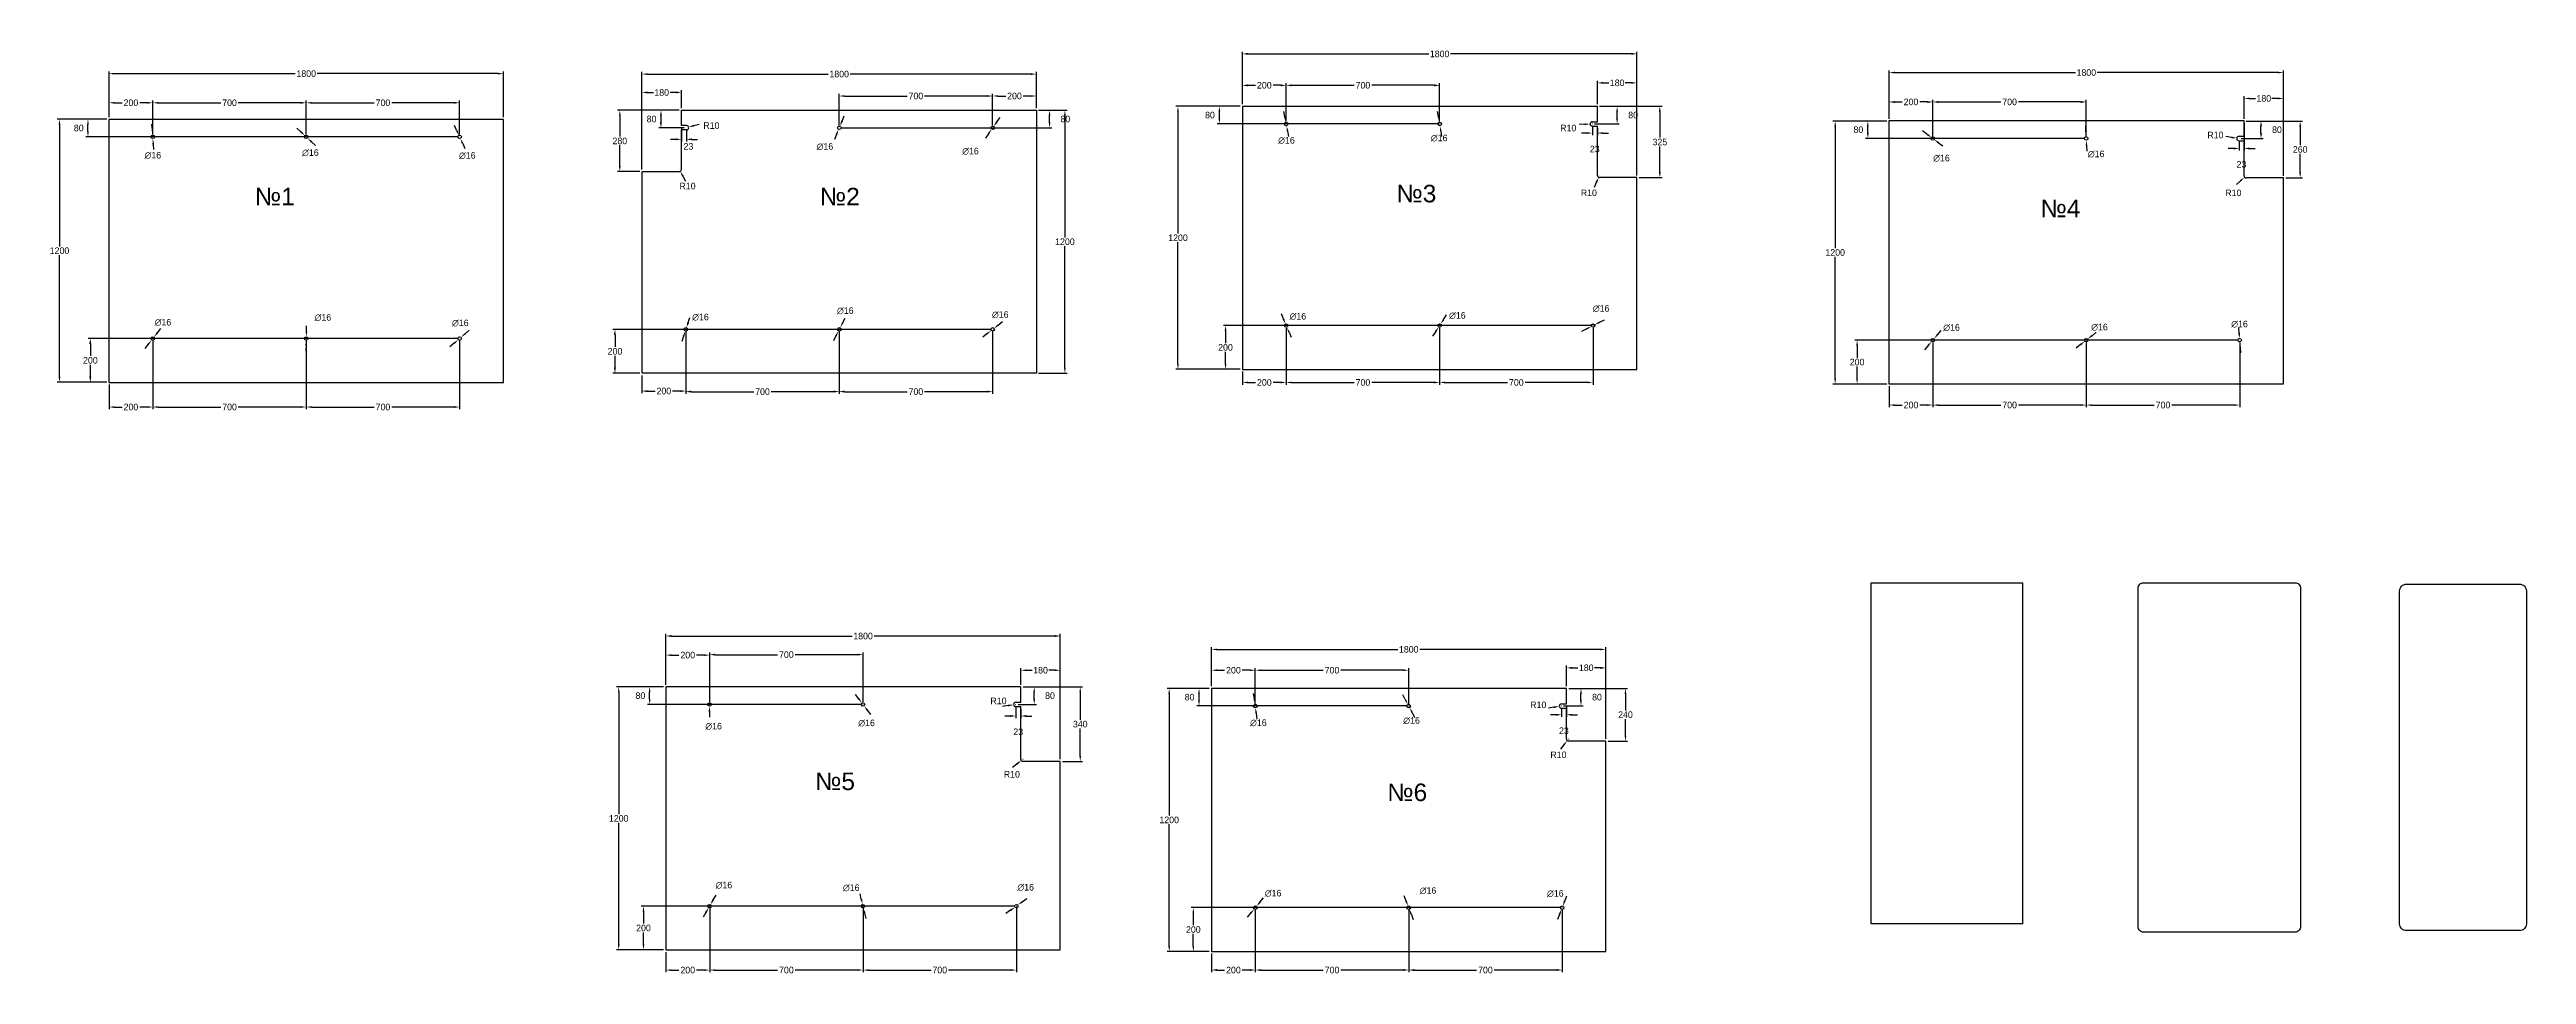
# Model space of a CAD drawing. Header units: millimetres. Extents: x 219 to 11522, y 414 to 4634.
import ezdxf

# ---------------------------------------------------------------- set-up
doc = ezdxf.new("R2010")
doc.units = ezdxf.units.MM
doc.styles.add('ОФОРМИТЕЛЬ', font='txt', dxfattribs={"height": 30})
doc.dimstyles.new('ОФОРМИТЕЛЬ', dxfattribs={"dimtxt": 30, "dimasz": 25, "dimexe": 10, "dimexo": 10, "dimgap": 5, "dimtad": 0, "dimtih": 1, "dimtoh": 1, "dimdec": 0, "dimzin": 0, "dimdsep": 46, "dimtxsty": 'ОФОРМИТЕЛЬ', "dimcen": 0.09, "dimclrd": 256, "dimclre": 256, "dimclrt": 256, "dimadec": 0, "dimazin": 0, "dimtfac": 1, "dimtdec": 4, "dimtofl": 0, "dimtmove": 2, "dimatfit": 3, "dimfxl": 1, "dimtolj": 1, "dimtzin": 0, "dimarcsym": 0})

msp = doc.modelspace()

# ---------------------------------------------------------------- texts
at = {"color": 7, "lineweight": 13, "char_height": 80, "attachment_point": 1, "style": 'ОФОРМИТЕЛЬ'}
for s, insert in [('{\\fArial|b0|i0|c204|p34;№1}', (1155.7, 4003.2)), ('{\\fArial|b0|i0|c204|p34;№2}', (3733.9, 4003.2)), ('{\\fArial|b0|i0|c204|p34;№3}', (6365, 4016.9)), ('{\\fArial|b0|i0|c204|p34;№4}', (9304.1, 3949.1)), ('{\\fArial|b0|i0|c204|p34;№5}', (3712.2, 1335.1)), ('{\\fArial|b0|i0|c204|p34;№6}', (6323.2, 1285))]:
    msp.add_mtext_dynamic_manual_height_columns(s, width=336.967, gutter_width=150, heights=[0], dxfattribs=dict(at, insert=insert))

# ---------------------------------------------------------------- blocks, each defined once
blk = doc.blocks.new('*D1')
at = {"lineweight": -2, "transparency": 16777216}
for p, q in [((480, 4316), (254, 4316)), ((264, 4291), (264, 3736)), ((264, 3141), (264, 3696)), ((480, 3116), (254, 3116))]:
    blk.add_line(p, q, dxfattribs=at)
at = {"transparency": 16777216}
for points in [[(260, 4291), (268, 4291), (264, 4316)], [(260, 3141), (268, 3141), (264, 3116)]]:
    blk.add_solid(points, dxfattribs=at)
at = {"layer": 'DEFPOINTS', "color": 0, "transparency": 16777216}
for p in [(490, 4316), (264, 3116), (490, 3116)]:
    blk.add_point(p, dxfattribs=at)
at = {"lineweight": 13, "transparency": 16777216, "insert": (264, 3716), "char_height": 30, "attachment_point": 5, "style": 'ОФОРМИТЕЛЬ'}
blk.add_mtext('\\A1;1200', dxfattribs=at)
blk = doc.blocks.new('*D2')
at = {"lineweight": -2, "transparency": 16777216}
for p, q in [((490, 4326), (490, 4534)), ((515, 4524), (1340, 4524)), ((2265, 4524), (1440, 4524)), ((2290, 4326), (2290, 4534))]:
    blk.add_line(p, q, dxfattribs=at)
at = {"transparency": 16777216}
for points in [[(515, 4528), (515, 4520), (490, 4524)], [(2265, 4528), (2265, 4520), (2290, 4524)]]:
    blk.add_solid(points, dxfattribs=at)
at = {"layer": 'DEFPOINTS', "color": 0, "transparency": 16777216}
for p in [(2290, 4524), (490, 4316), (2290, 4316)]:
    blk.add_point(p, dxfattribs=at)
at = {"lineweight": 13, "transparency": 16777216, "insert": (1390, 4524), "char_height": 30, "attachment_point": 5, "style": 'ОФОРМИТЕЛЬ'}
blk.add_mtext('\\A1;1800', dxfattribs=at)
blk = doc.blocks.new('*D3')
at = {"lineweight": -2, "transparency": 16777216}
for p, q in [((490, 4326), (490, 4401)), ((515, 4391), (550, 4391)), ((665, 4391), (630, 4391)), ((690, 4246), (690, 4401))]:
    blk.add_line(p, q, dxfattribs=at)
at = {"transparency": 16777216}
for points in [[(515, 4395), (515, 4387), (490, 4391)], [(665, 4395), (665, 4387), (690, 4391)]]:
    blk.add_solid(points, dxfattribs=at)
at = {"layer": 'DEFPOINTS', "color": 0, "transparency": 16777216}
for p in [(490, 4316), (690, 4391), (690, 4236)]:
    blk.add_point(p, dxfattribs=at)
at = {"lineweight": 13, "transparency": 16777216, "insert": (590, 4391), "char_height": 30, "attachment_point": 5, "style": 'ОФОРМИТЕЛЬ'}
blk.add_mtext('\\A1;200', dxfattribs=at)
blk = doc.blocks.new('*D4')
at = {"lineweight": -2, "transparency": 16777216}
for p, q in [((690, 4246), (690, 4401)), ((715, 4391), (1000, 4391)), ((1365, 4391), (1080, 4391)), ((1390, 4246), (1390, 4401))]:
    blk.add_line(p, q, dxfattribs=at)
at = {"transparency": 16777216}
for points in [[(715, 4395), (715, 4387), (690, 4391)], [(1365, 4395), (1365, 4387), (1390, 4391)]]:
    blk.add_solid(points, dxfattribs=at)
at = {"layer": 'DEFPOINTS', "color": 0, "transparency": 16777216}
for p in [(1390, 4391), (690, 4236), (1390, 4236)]:
    blk.add_point(p, dxfattribs=at)
at = {"lineweight": 13, "transparency": 16777216, "insert": (1040, 4391), "char_height": 30, "attachment_point": 5, "style": 'ОФОРМИТЕЛЬ'}
blk.add_mtext('\\A1;700', dxfattribs=at)
blk = doc.blocks.new('*D5')
at = {"lineweight": -2, "transparency": 16777216}
for p, q in [((1390, 4246), (1390, 4401)), ((1415, 4391), (1700, 4391)), ((2065, 4391), (1780, 4391)), ((2090, 4246), (2090, 4401))]:
    blk.add_line(p, q, dxfattribs=at)
at = {"transparency": 16777216}
for points in [[(1415, 4395), (1415, 4387), (1390, 4391)], [(2065, 4395), (2065, 4387), (2090, 4391)]]:
    blk.add_solid(points, dxfattribs=at)
at = {"layer": 'DEFPOINTS', "color": 0, "transparency": 16777216}
for p in [(2090, 4391), (1390, 4236), (2090, 4236)]:
    blk.add_point(p, dxfattribs=at)
at = {"lineweight": 13, "transparency": 16777216, "insert": (1740, 4391), "char_height": 30, "attachment_point": 5, "style": 'ОФОРМИТЕЛЬ'}
blk.add_mtext('\\A1;700', dxfattribs=at)
blk = doc.blocks.new('*D6')
at = {"lineweight": -2, "transparency": 16777216}
for p, q in [((690, 3306), (690, 2993)), ((490, 3106), (490, 2993)), ((515, 3003), (550, 3003)), ((665, 3003), (630, 3003))]:
    blk.add_line(p, q, dxfattribs=at)
at = {"transparency": 16777216}
for points in [[(515, 3007), (515, 2999), (490, 3003)], [(665, 3007), (665, 2999), (690, 3003)]]:
    blk.add_solid(points, dxfattribs=at)
at = {"layer": 'DEFPOINTS', "color": 0, "transparency": 16777216}
for p in [(690, 3316), (490, 3116), (690, 3003)]:
    blk.add_point(p, dxfattribs=at)
at = {"lineweight": 13, "transparency": 16777216, "insert": (590, 3003), "char_height": 30, "attachment_point": 5, "style": 'ОФОРМИТЕЛЬ'}
blk.add_mtext('\\A1;200', dxfattribs=at)
blk = doc.blocks.new('*D7')
at = {"lineweight": -2, "transparency": 16777216}
for p, q in [((690, 3306), (690, 2993)), ((1390, 3306), (1390, 2993)), ((715, 3003), (1000, 3003)), ((1365, 3003), (1080, 3003))]:
    blk.add_line(p, q, dxfattribs=at)
at = {"transparency": 16777216}
for points in [[(715, 3007), (715, 2999), (690, 3003)], [(1365, 3007), (1365, 2999), (1390, 3003)]]:
    blk.add_solid(points, dxfattribs=at)
at = {"layer": 'DEFPOINTS', "color": 0, "transparency": 16777216}
for p in [(690, 3316), (1390, 3316), (1390, 3003)]:
    blk.add_point(p, dxfattribs=at)
at = {"lineweight": 13, "transparency": 16777216, "insert": (1040, 3003), "char_height": 30, "attachment_point": 5, "style": 'ОФОРМИТЕЛЬ'}
blk.add_mtext('\\A1;700', dxfattribs=at)
blk = doc.blocks.new('*D8')
at = {"lineweight": -2, "transparency": 16777216}
for p, q in [((1390, 3306), (1390, 2993)), ((2090, 3306), (2090, 2993)), ((1415, 3003), (1700, 3003)), ((2065, 3003), (1780, 3003))]:
    blk.add_line(p, q, dxfattribs=at)
at = {"transparency": 16777216}
for points in [[(1415, 3007), (1415, 2999), (1390, 3003)], [(2065, 3007), (2065, 2999), (2090, 3003)]]:
    blk.add_solid(points, dxfattribs=at)
at = {"layer": 'DEFPOINTS', "color": 0, "transparency": 16777216}
for p in [(1390, 3316), (2090, 3316), (2090, 3003)]:
    blk.add_point(p, dxfattribs=at)
at = {"lineweight": 13, "transparency": 16777216, "insert": (1740, 3003), "char_height": 30, "attachment_point": 5, "style": 'ОФОРМИТЕЛЬ'}
blk.add_mtext('\\A1;700', dxfattribs=at)
blk = doc.blocks.new('*D9')
at = {"lineweight": -2, "transparency": 16777216}
for p, q in [((2080, 3316), (395, 3316)), ((405, 3291), (405, 3236)), ((405, 3141), (405, 3196)), ((480, 3116), (395, 3116))]:
    blk.add_line(p, q, dxfattribs=at)
at = {"transparency": 16777216}
for points in [[(400, 3291), (409, 3291), (405, 3316)], [(400, 3141), (409, 3141), (405, 3116)]]:
    blk.add_solid(points, dxfattribs=at)
at = {"layer": 'DEFPOINTS', "color": 0, "transparency": 16777216}
for p in [(2090, 3316), (405, 3116), (490, 3116)]:
    blk.add_point(p, dxfattribs=at)
at = {"lineweight": 13, "transparency": 16777216, "insert": (405, 3216), "char_height": 30, "attachment_point": 5, "style": 'ОФОРМИТЕЛЬ'}
blk.add_mtext('\\A1;200', dxfattribs=at)
blk = doc.blocks.new('*D10')
at = {"lineweight": -2, "transparency": 16777216}
for p, q in [((480, 4316), (384, 4316)), ((2080, 4236), (384, 4236)), ((394, 4261), (394, 4291))]:
    blk.add_line(p, q, dxfattribs=at)
at = {"transparency": 16777216}
for points in [[(390, 4291), (398, 4291), (394, 4316)], [(390, 4261), (398, 4261), (394, 4236)]]:
    blk.add_solid(points, dxfattribs=at)
at = {"layer": 'DEFPOINTS', "color": 0, "transparency": 16777216}
for p in [(394, 4316), (490, 4316), (2090, 4236)]:
    blk.add_point(p, dxfattribs=at)
at = {"lineweight": 13, "transparency": 16777216, "insert": (352, 4276), "char_height": 30, "attachment_point": 5, "style": 'ОФОРМИТЕЛЬ'}
blk.add_mtext('\\A1;80', dxfattribs=at)
blk = doc.blocks.new('*D11')
at = {"lineweight": -2, "transparency": 16777216}
for p, q in [((688, 4268), (686, 4293)), ((690, 4236), (690, 4236)), ((690, 4235), (690, 4236)), ((692, 4203), (693, 4178))]:
    blk.add_line(p, q, dxfattribs=at)
at = {"transparency": 16777216}
for points in [[(692, 4269), (684, 4268), (689, 4244)], [(696, 4203), (688, 4202), (690, 4228)]]:
    blk.add_solid(points, dxfattribs=at)
at = {"layer": 'DEFPOINTS', "color": 0, "transparency": 16777216}
for p in [(689, 4244), (690, 4228)]:
    blk.add_point(p, dxfattribs=at)
at = {"lineweight": 13, "transparency": 16777216, "insert": (690, 4151), "char_height": 30, "attachment_point": 5, "style": 'ОФОРМИТЕЛЬ'}
blk.add_mtext('\\A1;∅16', dxfattribs=at)
blk = doc.blocks.new('*D12')
at = {"lineweight": -2, "transparency": 16777216}
for p, q in [((1366, 4258), (1347, 4275)), ((1390, 4236), (1390, 4236)), ((1390, 4235), (1390, 4236)), ((1414, 4213), (1432, 4196))]:
    blk.add_line(p, q, dxfattribs=at)
at = {"transparency": 16777216}
for points in [[(1369, 4261), (1363, 4255), (1384, 4241)], [(1417, 4216), (1411, 4210), (1396, 4230)]]:
    blk.add_solid(points, dxfattribs=at)
at = {"layer": 'DEFPOINTS', "color": 0, "transparency": 16777216}
for p in [(1384, 4241), (1396, 4230)]:
    blk.add_point(p, dxfattribs=at)
at = {"lineweight": 13, "transparency": 16777216, "insert": (1409, 4163), "char_height": 30, "attachment_point": 5, "style": 'ОФОРМИТЕЛЬ'}
blk.add_mtext('\\A1;∅16', dxfattribs=at)
blk = doc.blocks.new('*D13')
at = {"lineweight": -2, "transparency": 16777216}
for p, q in [((2076, 4266), (2066, 4288)), ((2090, 4236), (2090, 4236)), ((2090, 4236), (2090, 4236)), ((2104, 4206), (2114, 4183))]:
    blk.add_line(p, q, dxfattribs=at)
at = {"transparency": 16777216}
for points in [[(2080, 4267), (2072, 4264), (2087, 4243)], [(2108, 4207), (2100, 4204), (2093, 4228)]]:
    blk.add_solid(points, dxfattribs=at)
at = {"layer": 'DEFPOINTS', "color": 0, "transparency": 16777216}
for p in [(2087, 4243), (2093, 4228)]:
    blk.add_point(p, dxfattribs=at)
at = {"lineweight": 13, "transparency": 16777216, "insert": (2125, 4150), "char_height": 30, "attachment_point": 5, "style": 'ОФОРМИТЕЛЬ'}
blk.add_mtext('\\A1;∅16', dxfattribs=at)
blk = doc.blocks.new('*D14')
at = {"lineweight": -2, "transparency": 16777216}
for p, q in [((669, 3290), (654, 3270)), ((690, 3316), (690, 3316)), ((690, 3315), (690, 3316)), ((711, 3341), (726, 3361))]:
    blk.add_line(p, q, dxfattribs=at)
at = {"transparency": 16777216}
for points in [[(666, 3292), (672, 3287), (685, 3309)], [(707, 3344), (714, 3339), (695, 3322)]]:
    blk.add_solid(points, dxfattribs=at)
at = {"layer": 'DEFPOINTS', "color": 0, "transparency": 16777216}
for p in [(685, 3309), (695, 3322)]:
    blk.add_point(p, dxfattribs=at)
at = {"lineweight": 13, "transparency": 16777216, "insert": (736, 3389), "char_height": 30, "attachment_point": 5, "style": 'ОФОРМИТЕЛЬ'}
blk.add_mtext('\\A1;∅16', dxfattribs=at)
blk = doc.blocks.new('*D15')
at = {"lineweight": -2, "transparency": 16777216}
for p, q in [((4732, 4357), (4862, 4357)), ((4852, 4332), (4852, 3777)), ((4852, 3182), (4852, 3737)), ((4732, 3157), (4862, 3157))]:
    blk.add_line(p, q, dxfattribs=at)
at = {"transparency": 16777216}
for points in [[(4848, 4332), (4856, 4332), (4852, 4357)], [(4848, 3182), (4856, 3182), (4852, 3157)]]:
    blk.add_solid(points, dxfattribs=at)
at = {"layer": 'DEFPOINTS', "color": 0, "transparency": 16777216}
for p in [(4722, 4357), (4722, 3157), (4852, 3157)]:
    blk.add_point(p, dxfattribs=at)
at = {"lineweight": 13, "transparency": 16777216, "insert": (4852, 3757), "char_height": 30, "attachment_point": 5, "style": 'ОФОРМИТЕЛЬ'}
blk.add_mtext('\\A1;1200', dxfattribs=at)
blk = doc.blocks.new('*D16')
at = {"lineweight": -2, "transparency": 16777216}
for p, q in [((2922, 4087), (2922, 4532)), ((2947, 4522), (3772, 4522)), ((4697, 4522), (3872, 4522)), ((4722, 4367), (4722, 4532))]:
    blk.add_line(p, q, dxfattribs=at)
at = {"transparency": 16777216}
for points in [[(2947, 4526), (2947, 4518), (2922, 4522)], [(4697, 4526), (4697, 4518), (4722, 4522)]]:
    blk.add_solid(points, dxfattribs=at)
at = {"layer": 'DEFPOINTS', "color": 0, "transparency": 16777216}
for p in [(4722, 4522), (4722, 4357), (2922, 4077)]:
    blk.add_point(p, dxfattribs=at)
at = {"lineweight": 13, "transparency": 16777216, "insert": (3822, 4522), "char_height": 30, "attachment_point": 5, "style": 'ОФОРМИТЕЛЬ'}
blk.add_mtext('\\A1;1800', dxfattribs=at)
blk = doc.blocks.new('*D17')
at = {"lineweight": -2, "transparency": 16777216}
for p, q in [((4522, 4287), (4522, 4432)), ((4547, 4422), (4582, 4422)), ((4697, 4422), (4662, 4422)), ((4722, 4367), (4722, 4432))]:
    blk.add_line(p, q, dxfattribs=at)
at = {"transparency": 16777216}
for points in [[(4547, 4426), (4547, 4418), (4522, 4422)], [(4697, 4426), (4697, 4418), (4722, 4422)]]:
    blk.add_solid(points, dxfattribs=at)
at = {"layer": 'DEFPOINTS', "color": 0, "transparency": 16777216}
for p in [(4722, 4422), (4722, 4357), (4522, 4277)]:
    blk.add_point(p, dxfattribs=at)
at = {"lineweight": 13, "transparency": 16777216, "insert": (4622, 4422), "char_height": 30, "attachment_point": 5, "style": 'ОФОРМИТЕЛЬ'}
blk.add_mtext('\\A1;200', dxfattribs=at)
blk = doc.blocks.new('*D18')
at = {"lineweight": -2, "transparency": 16777216}
for p, q in [((3822, 4287), (3822, 4432)), ((3847, 4422), (4132, 4422)), ((4497, 4422), (4212, 4422)), ((4522, 4287), (4522, 4432))]:
    blk.add_line(p, q, dxfattribs=at)
at = {"transparency": 16777216}
for points in [[(3847, 4426), (3847, 4418), (3822, 4422)], [(4497, 4426), (4497, 4418), (4522, 4422)]]:
    blk.add_solid(points, dxfattribs=at)
at = {"layer": 'DEFPOINTS', "color": 0, "transparency": 16777216}
for p in [(4522, 4422), (3822, 4277), (4522, 4277)]:
    blk.add_point(p, dxfattribs=at)
at = {"lineweight": 13, "transparency": 16777216, "insert": (4172, 4422), "char_height": 30, "attachment_point": 5, "style": 'ОФОРМИТЕЛЬ'}
blk.add_mtext('\\A1;700', dxfattribs=at)
blk = doc.blocks.new('*D19')
at = {"lineweight": -2, "transparency": 16777216}
for p, q in [((3092, 4357), (2999, 4357)), ((3009, 4302), (3009, 4332)), ((3115, 4277), (2999, 4277))]:
    blk.add_line(p, q, dxfattribs=at)
at = {"transparency": 16777216}
for points in [[(3004, 4332), (3013, 4332), (3009, 4357)], [(3004, 4302), (3013, 4302), (3009, 4277)]]:
    blk.add_solid(points, dxfattribs=at)
at = {"layer": 'DEFPOINTS', "color": 0, "transparency": 16777216}
for p in [(3009, 4357), (3102, 4357), (3125, 4277)]:
    blk.add_point(p, dxfattribs=at)
at = {"lineweight": 13, "transparency": 16777216, "insert": (2966, 4317), "char_height": 30, "attachment_point": 5, "style": 'ОФОРМИТЕЛЬ'}
blk.add_mtext('\\A1;80', dxfattribs=at)
blk = doc.blocks.new('*D20')
at = {"lineweight": -2, "transparency": 16777216}
for p, q in [((3077, 4224), (3052, 4224)), ((3102, 4277), (3102, 4214)), ((3125, 4267), (3125, 4214)), ((3150, 4224), (3175, 4224))]:
    blk.add_line(p, q, dxfattribs=at)
at = {"transparency": 16777216}
for points in [[(3077, 4229), (3077, 4220), (3102, 4224)], [(3150, 4229), (3150, 4220), (3125, 4224)]]:
    blk.add_solid(points, dxfattribs=at)
at = {"layer": 'DEFPOINTS', "color": 0, "transparency": 16777216}
for p in [(3102, 4287), (3102, 4224), (3125, 4277)]:
    blk.add_point(p, dxfattribs=at)
at = {"lineweight": 13, "transparency": 16777216, "insert": (3134, 4192), "char_height": 30, "attachment_point": 5, "style": 'ОФОРМИТЕЛЬ'}
blk.add_mtext('\\A1;23', dxfattribs=at)
blk = doc.blocks.new('*D21')
at = {"lineweight": -2, "transparency": 16777216}
for p, q in [((3125, 4277), (3125, 4277)), ((3125, 4277), (3125, 4277)), ((3159, 4287), (3183, 4294))]:
    blk.add_line(p, q, dxfattribs=at)
at = {"transparency": 16777216}
blk.add_solid([(3158, 4291), (3160, 4283), (3135, 4280)], dxfattribs=at)
at = {"layer": 'DEFPOINTS', "color": 0, "transparency": 16777216}
for p in [(3125, 4277), (3135, 4280)]:
    blk.add_point(p, dxfattribs=at)
at = {"lineweight": 13, "transparency": 16777216, "insert": (3239, 4287), "char_height": 30, "attachment_point": 5, "style": 'ОФОРМИТЕЛЬ'}
blk.add_mtext('\\A1;R10', dxfattribs=at)
blk = doc.blocks.new('*D22')
at = {"lineweight": -2, "transparency": 16777216}
for p, q in [((3092, 4357), (2811, 4357)), ((2821, 4332), (2821, 4237)), ((2821, 4102), (2821, 4197)), ((2912, 4077), (2811, 4077))]:
    blk.add_line(p, q, dxfattribs=at)
at = {"transparency": 16777216}
for points in [[(2817, 4332), (2825, 4332), (2821, 4357)], [(2817, 4102), (2825, 4102), (2821, 4077)]]:
    blk.add_solid(points, dxfattribs=at)
at = {"layer": 'DEFPOINTS', "color": 0, "transparency": 16777216}
for p in [(3102, 4357), (2821, 4077), (2922, 4077)]:
    blk.add_point(p, dxfattribs=at)
at = {"lineweight": 13, "transparency": 16777216, "insert": (2821, 4217), "char_height": 30, "attachment_point": 5, "style": 'ОФОРМИТЕЛЬ'}
blk.add_mtext('\\A1;280', dxfattribs=at)
blk = doc.blocks.new('*D23')
at = {"lineweight": -2, "transparency": 16777216}
for p, q in [((2922, 4087), (2922, 4448)), ((2947, 4438), (2975, 4438)), ((3077, 4438), (3050, 4438)), ((3102, 4367), (3102, 4448))]:
    blk.add_line(p, q, dxfattribs=at)
at = {"transparency": 16777216}
for points in [[(2947, 4443), (2947, 4434), (2922, 4438)], [(3077, 4443), (3077, 4434), (3102, 4438)]]:
    blk.add_solid(points, dxfattribs=at)
at = {"layer": 'DEFPOINTS', "color": 0, "transparency": 16777216}
for p in [(2922, 4438), (3102, 4357), (2922, 4077)]:
    blk.add_point(p, dxfattribs=at)
at = {"lineweight": 13, "transparency": 16777216, "insert": (3012, 4438), "char_height": 30, "attachment_point": 5, "style": 'ОФОРМИТЕЛЬ'}
blk.add_mtext('\\A1;180', dxfattribs=at)
blk = doc.blocks.new('*D24')
at = {"lineweight": -2, "transparency": 16777216}
for p, q in [((3092, 4087), (3092, 4087)), ((3092, 4087), (3092, 4087)), ((3109, 4056), (3121, 4034))]:
    blk.add_line(p, q, dxfattribs=at)
at = {"transparency": 16777216}
blk.add_solid([(3113, 4058), (3105, 4054), (3097, 4078)], dxfattribs=at)
at = {"layer": 'DEFPOINTS', "color": 0, "transparency": 16777216}
for p in [(3092, 4087), (3097, 4078)]:
    blk.add_point(p, dxfattribs=at)
at = {"lineweight": 13, "transparency": 16777216, "insert": (3130, 4011), "char_height": 30, "attachment_point": 5, "style": 'ОФОРМИТЕЛЬ'}
blk.add_mtext('\\A1;R10', dxfattribs=at)
blk = doc.blocks.new('*D25')
at = {"lineweight": -2, "transparency": 16777216}
for p, q in [((4732, 4357), (4792, 4357)), ((4782, 4302), (4782, 4332)), ((3832, 4277), (4792, 4277))]:
    blk.add_line(p, q, dxfattribs=at)
at = {"transparency": 16777216}
for points in [[(4778, 4332), (4786, 4332), (4782, 4357)], [(4778, 4302), (4786, 4302), (4782, 4277)]]:
    blk.add_solid(points, dxfattribs=at)
at = {"layer": 'DEFPOINTS', "color": 0, "transparency": 16777216}
for p in [(4722, 4357), (4782, 4357), (3822, 4277)]:
    blk.add_point(p, dxfattribs=at)
at = {"lineweight": 13, "transparency": 16777216, "insert": (4854, 4317), "char_height": 30, "attachment_point": 5, "style": 'ОФОРМИТЕЛЬ'}
blk.add_mtext('\\A1;80', dxfattribs=at)
blk = doc.blocks.new('*D26')
at = {"lineweight": -2, "transparency": 16777216}
for p, q in [((3122, 3347), (3122, 3066)), ((2922, 3147), (2922, 3066)), ((2947, 3076), (2982, 3076)), ((3097, 3076), (3062, 3076))]:
    blk.add_line(p, q, dxfattribs=at)
at = {"transparency": 16777216}
for points in [[(2947, 3080), (2947, 3071), (2922, 3076)], [(3097, 3080), (3097, 3071), (3122, 3076)]]:
    blk.add_solid(points, dxfattribs=at)
at = {"layer": 'DEFPOINTS', "color": 0, "transparency": 16777216}
for p in [(3122, 3357), (2922, 3157), (3122, 3076)]:
    blk.add_point(p, dxfattribs=at)
at = {"lineweight": 13, "transparency": 16777216, "insert": (3022, 3076), "char_height": 30, "attachment_point": 5, "style": 'ОФОРМИТЕЛЬ'}
blk.add_mtext('\\A1;200', dxfattribs=at)
blk = doc.blocks.new('*D27')
at = {"lineweight": -2, "transparency": 16777216}
for p, q in [((3122, 3347), (3122, 3063)), ((3822, 3347), (3822, 3063)), ((3147, 3073), (3432, 3073)), ((3797, 3073), (3512, 3073))]:
    blk.add_line(p, q, dxfattribs=at)
at = {"transparency": 16777216}
for points in [[(3147, 3078), (3147, 3069), (3122, 3073)], [(3797, 3078), (3797, 3069), (3822, 3073)]]:
    blk.add_solid(points, dxfattribs=at)
at = {"layer": 'DEFPOINTS', "color": 0, "transparency": 16777216}
for p in [(3122, 3357), (3822, 3357), (3822, 3073)]:
    blk.add_point(p, dxfattribs=at)
at = {"lineweight": 13, "transparency": 16777216, "insert": (3472, 3073), "char_height": 30, "attachment_point": 5, "style": 'ОФОРМИТЕЛЬ'}
blk.add_mtext('\\A1;700', dxfattribs=at)
blk = doc.blocks.new('*D28')
at = {"lineweight": -2, "transparency": 16777216}
for p, q in [((3822, 3347), (3822, 3063)), ((4522, 3347), (4522, 3063)), ((3847, 3073), (4132, 3073)), ((4497, 3073), (4212, 3073))]:
    blk.add_line(p, q, dxfattribs=at)
at = {"transparency": 16777216}
for points in [[(3847, 3078), (3847, 3069), (3822, 3073)], [(4497, 3078), (4497, 3069), (4522, 3073)]]:
    blk.add_solid(points, dxfattribs=at)
at = {"layer": 'DEFPOINTS', "color": 0, "transparency": 16777216}
for p in [(3822, 3357), (4522, 3357), (4522, 3073)]:
    blk.add_point(p, dxfattribs=at)
at = {"lineweight": 13, "transparency": 16777216, "insert": (4172, 3073), "char_height": 30, "attachment_point": 5, "style": 'ОФОРМИТЕЛЬ'}
blk.add_mtext('\\A1;700', dxfattribs=at)
blk = doc.blocks.new('*D29')
at = {"lineweight": -2, "transparency": 16777216}
for p, q in [((4512, 3357), (2789, 3357)), ((2799, 3332), (2799, 3277)), ((2799, 3182), (2799, 3237)), ((2912, 3157), (2789, 3157))]:
    blk.add_line(p, q, dxfattribs=at)
at = {"transparency": 16777216}
for points in [[(2794, 3332), (2803, 3332), (2799, 3357)], [(2794, 3182), (2803, 3182), (2799, 3157)]]:
    blk.add_solid(points, dxfattribs=at)
at = {"layer": 'DEFPOINTS', "color": 0, "transparency": 16777216}
for p in [(4522, 3357), (2799, 3157), (2922, 3157)]:
    blk.add_point(p, dxfattribs=at)
at = {"lineweight": 13, "transparency": 16777216, "insert": (2799, 3257), "char_height": 30, "attachment_point": 5, "style": 'ОФОРМИТЕЛЬ'}
blk.add_mtext('\\A1;200', dxfattribs=at)
blk = doc.blocks.new('*D30')
at = {"lineweight": -2, "transparency": 16777216}
for p, q in [((3835, 4308), (3845, 4331)), ((3810, 4247), (3800, 4224)), ((3822, 4277), (3822, 4277)), ((3822, 4277), (3822, 4277))]:
    blk.add_line(p, q, dxfattribs=at)
at = {"transparency": 16777216}
for points in [[(3831, 4309), (3839, 4306), (3825, 4284)], [(3806, 4248), (3814, 4245), (3819, 4270)]]:
    blk.add_solid(points, dxfattribs=at)
at = {"layer": 'DEFPOINTS', "color": 0, "transparency": 16777216}
for p in [(3819, 4270), (3825, 4284)]:
    blk.add_point(p, dxfattribs=at)
at = {"lineweight": 13, "transparency": 16777216, "insert": (3757, 4191), "char_height": 30, "attachment_point": 5, "style": 'ОФОРМИТЕЛЬ'}
blk.add_mtext('\\A1;∅16', dxfattribs=at)
blk = doc.blocks.new('*D31')
at = {"lineweight": -2, "transparency": 16777216}
for p, q in [((4542, 4304), (4556, 4324)), ((4503, 4250), (4489, 4230)), ((4522, 4277), (4522, 4277)), ((4522, 4277), (4522, 4277))]:
    blk.add_line(p, q, dxfattribs=at)
at = {"transparency": 16777216}
for points in [[(4538, 4306), (4545, 4301), (4527, 4284)], [(4500, 4253), (4507, 4248), (4518, 4271)]]:
    blk.add_solid(points, dxfattribs=at)
at = {"layer": 'DEFPOINTS', "color": 0, "transparency": 16777216}
for p in [(4518, 4271), (4527, 4284)]:
    blk.add_point(p, dxfattribs=at)
at = {"lineweight": 13, "transparency": 16777216, "insert": (4421, 4170), "char_height": 30, "attachment_point": 5, "style": 'ОФОРМИТЕЛЬ'}
blk.add_mtext('\\A1;∅16', dxfattribs=at)
blk = doc.blocks.new('*D32')
at = {"lineweight": -2, "transparency": 16777216}
for p, q in [((3133, 3388), (3140, 3412)), ((3112, 3326), (3104, 3302)), ((3122, 3357), (3122, 3357)), ((3122, 3357), (3122, 3357))]:
    blk.add_line(p, q, dxfattribs=at)
at = {"transparency": 16777216}
for points in [[(3108, 3327), (3116, 3324), (3120, 3349)], [(3129, 3390), (3137, 3387), (3125, 3365)]]:
    blk.add_solid(points, dxfattribs=at)
at = {"layer": 'DEFPOINTS', "color": 0, "transparency": 16777216}
for p in [(3120, 3349), (3125, 3365)]:
    blk.add_point(p, dxfattribs=at)
at = {"lineweight": 13, "transparency": 16777216, "insert": (3189, 3413), "char_height": 30, "attachment_point": 5, "style": 'ОФОРМИТЕЛЬ'}
blk.add_mtext('\\A1;∅16', dxfattribs=at)
blk = doc.blocks.new('*D33')
at = {"lineweight": -2, "transparency": 16777216}
for p, q in [((3837, 3386), (3849, 3409)), ((3807, 3328), (3796, 3305)), ((3822, 3357), (3822, 3357)), ((3822, 3357), (3822, 3357))]:
    blk.add_line(p, q, dxfattribs=at)
at = {"transparency": 16777216}
for points in [[(3804, 3330), (3811, 3326), (3819, 3350)], [(3834, 3388), (3841, 3385), (3826, 3364)]]:
    blk.add_solid(points, dxfattribs=at)
at = {"layer": 'DEFPOINTS', "color": 0, "transparency": 16777216}
for p in [(3819, 3350), (3826, 3364)]:
    blk.add_point(p, dxfattribs=at)
at = {"lineweight": 13, "transparency": 16777216, "insert": (3850, 3442), "char_height": 30, "attachment_point": 5, "style": 'ОФОРМИТЕЛЬ'}
blk.add_mtext('\\A1;∅16', dxfattribs=at)
blk = doc.blocks.new('*D34')
at = {"lineweight": -2, "transparency": 16777216}
for p, q in [((4548, 3377), (4568, 3393)), ((4496, 3337), (4477, 3322)), ((4522, 3357), (4522, 3357)), ((4522, 3357), (4522, 3357))]:
    blk.add_line(p, q, dxfattribs=at)
at = {"transparency": 16777216}
for points in [[(4494, 3340), (4499, 3334), (4516, 3352)], [(4546, 3381), (4551, 3374), (4529, 3362)]]:
    blk.add_solid(points, dxfattribs=at)
at = {"layer": 'DEFPOINTS', "color": 0, "transparency": 16777216}
for p in [(4516, 3352), (4529, 3362)]:
    blk.add_point(p, dxfattribs=at)
at = {"lineweight": 13, "transparency": 16777216, "insert": (4557, 3424), "char_height": 30, "attachment_point": 5, "style": 'ОФОРМИТЕЛЬ'}
blk.add_mtext('\\A1;∅16', dxfattribs=at)
blk = doc.blocks.new('*D35')
at = {"lineweight": -2, "transparency": 16777216}
for p, q in [((5662, 4385), (5662, 4624)), ((5687, 4614), (6512, 4614)), ((7437, 4614), (6612, 4614)), ((7462, 4060), (7462, 4624))]:
    blk.add_line(p, q, dxfattribs=at)
at = {"transparency": 16777216}
for points in [[(5687, 4619), (5687, 4610), (5662, 4614)], [(7437, 4619), (7437, 4610), (7462, 4614)]]:
    blk.add_solid(points, dxfattribs=at)
at = {"layer": 'DEFPOINTS', "color": 0, "transparency": 16777216}
for p in [(7462, 4614), (5662, 4375), (7462, 4050)]:
    blk.add_point(p, dxfattribs=at)
at = {"lineweight": 13, "transparency": 16777216, "insert": (6562, 4614), "char_height": 30, "attachment_point": 5, "style": 'ОФОРМИТЕЛЬ'}
blk.add_mtext('\\A1;1800', dxfattribs=at)
blk = doc.blocks.new('*D36')
at = {"lineweight": -2, "transparency": 16777216}
for p, q in [((7282, 4385), (7282, 4492)), ((7307, 4482), (7334, 4482)), ((7437, 4482), (7409, 4482)), ((7462, 4060), (7462, 4492))]:
    blk.add_line(p, q, dxfattribs=at)
at = {"transparency": 16777216}
for points in [[(7307, 4486), (7307, 4478), (7282, 4482)], [(7437, 4486), (7437, 4478), (7462, 4482)]]:
    blk.add_solid(points, dxfattribs=at)
at = {"layer": 'DEFPOINTS', "color": 0, "transparency": 16777216}
for p in [(7462, 4482), (7282, 4375), (7462, 4050)]:
    blk.add_point(p, dxfattribs=at)
at = {"lineweight": 13, "transparency": 16777216, "insert": (7372, 4482), "char_height": 30, "attachment_point": 5, "style": 'ОФОРМИТЕЛЬ'}
blk.add_mtext('\\A1;180', dxfattribs=at)
blk = doc.blocks.new('*D37')
at = {"lineweight": -2, "transparency": 16777216}
for p, q in [((7292, 4375), (7577, 4375)), ((7567, 4350), (7567, 4232)), ((7567, 4075), (7567, 4192)), ((7472, 4050), (7577, 4050))]:
    blk.add_line(p, q, dxfattribs=at)
at = {"transparency": 16777216}
for points in [[(7562, 4350), (7571, 4350), (7567, 4375)], [(7562, 4075), (7571, 4075), (7567, 4050)]]:
    blk.add_solid(points, dxfattribs=at)
at = {"layer": 'DEFPOINTS', "color": 0, "transparency": 16777216}
for p in [(7282, 4375), (7462, 4050), (7567, 4050)]:
    blk.add_point(p, dxfattribs=at)
at = {"lineweight": 13, "transparency": 16777216, "insert": (7567, 4212), "char_height": 30, "attachment_point": 5, "style": 'ОФОРМИТЕЛЬ'}
blk.add_mtext('\\A1;325', dxfattribs=at)
blk = doc.blocks.new('*D38')
at = {"lineweight": -2, "transparency": 16777216}
for p, q in [((7234, 4253), (7209, 4253)), ((7259, 4285), (7259, 4243)), ((7282, 4275), (7282, 4243)), ((7307, 4253), (7332, 4253))]:
    blk.add_line(p, q, dxfattribs=at)
at = {"transparency": 16777216}
for points in [[(7234, 4257), (7234, 4249), (7259, 4253)], [(7307, 4257), (7307, 4249), (7282, 4253)]]:
    blk.add_solid(points, dxfattribs=at)
at = {"layer": 'DEFPOINTS', "color": 0, "transparency": 16777216}
for p in [(7259, 4295), (7282, 4285), (7282, 4253)]:
    blk.add_point(p, dxfattribs=at)
at = {"lineweight": 13, "transparency": 16777216, "insert": (7270, 4180), "char_height": 30, "attachment_point": 5, "style": 'ОФОРМИТЕЛЬ'}
blk.add_mtext('\\A1;23', dxfattribs=at)
blk = doc.blocks.new('*D39')
at = {"lineweight": -2, "transparency": 16777216}
for p, q in [((7224, 4293), (7199, 4292)), ((7259, 4295), (7259, 4295)), ((7259, 4294), (7259, 4295))]:
    blk.add_line(p, q, dxfattribs=at)
at = {"transparency": 16777216}
blk.add_solid([(7224, 4297), (7224, 4289), (7249, 4294)], dxfattribs=at)
at = {"layer": 'DEFPOINTS', "color": 0, "transparency": 16777216}
for p in [(7249, 4294), (7259, 4295)]:
    blk.add_point(p, dxfattribs=at)
at = {"lineweight": 13, "transparency": 16777216, "insert": (7149, 4276), "char_height": 30, "attachment_point": 5, "style": 'ОФОРМИТЕЛЬ'}
blk.add_mtext('\\A1;R10', dxfattribs=at)
blk = doc.blocks.new('*D40')
at = {"lineweight": -2, "transparency": 16777216}
for p, q in [((5662, 4385), (5662, 4481)), ((5687, 4471), (5722, 4471)), ((5837, 4471), (5802, 4471)), ((5862, 4305), (5862, 4481))]:
    blk.add_line(p, q, dxfattribs=at)
at = {"transparency": 16777216}
for points in [[(5687, 4475), (5687, 4466), (5662, 4471)], [(5837, 4475), (5837, 4466), (5862, 4471)]]:
    blk.add_solid(points, dxfattribs=at)
at = {"layer": 'DEFPOINTS', "color": 0, "transparency": 16777216}
for p in [(5862, 4471), (5662, 4375), (5862, 4295)]:
    blk.add_point(p, dxfattribs=at)
at = {"lineweight": 13, "transparency": 16777216, "insert": (5762, 4471), "char_height": 30, "attachment_point": 5, "style": 'ОФОРМИТЕЛЬ'}
blk.add_mtext('\\A1;200', dxfattribs=at)
blk = doc.blocks.new('*D41')
at = {"lineweight": -2, "transparency": 16777216}
for p, q in [((5862, 4305), (5862, 4481)), ((5887, 4471), (6172, 4471)), ((6537, 4471), (6252, 4471)), ((6562, 4305), (6562, 4481))]:
    blk.add_line(p, q, dxfattribs=at)
at = {"transparency": 16777216}
for points in [[(5887, 4475), (5887, 4466), (5862, 4471)], [(6537, 4475), (6537, 4466), (6562, 4471)]]:
    blk.add_solid(points, dxfattribs=at)
at = {"layer": 'DEFPOINTS', "color": 0, "transparency": 16777216}
for p in [(6562, 4471), (5862, 4295), (6562, 4295)]:
    blk.add_point(p, dxfattribs=at)
at = {"lineweight": 13, "transparency": 16777216, "insert": (6212, 4471), "char_height": 30, "attachment_point": 5, "style": 'ОФОРМИТЕЛЬ'}
blk.add_mtext('\\A1;700', dxfattribs=at)
blk = doc.blocks.new('*D42')
at = {"lineweight": -2, "transparency": 16777216}
for p, q in [((5652, 4375), (5547, 4375)), ((5557, 4320), (5557, 4350)), ((6552, 4295), (5547, 4295))]:
    blk.add_line(p, q, dxfattribs=at)
at = {"transparency": 16777216}
for points in [[(5553, 4350), (5561, 4350), (5557, 4375)], [(5553, 4320), (5561, 4320), (5557, 4295)]]:
    blk.add_solid(points, dxfattribs=at)
at = {"layer": 'DEFPOINTS', "color": 0, "transparency": 16777216}
for p in [(5557, 4375), (5662, 4375), (6562, 4295)]:
    blk.add_point(p, dxfattribs=at)
at = {"lineweight": 13, "transparency": 16777216, "insert": (5514, 4335), "char_height": 30, "attachment_point": 5, "style": 'ОФОРМИТЕЛЬ'}
blk.add_mtext('\\A1;80', dxfattribs=at)
blk = doc.blocks.new('*D43')
at = {"lineweight": -2, "transparency": 16777216}
for p, q in [((5862, 3365), (5862, 3105)), ((5662, 3165), (5662, 3105)), ((5687, 3115), (5722, 3115)), ((5837, 3115), (5802, 3115))]:
    blk.add_line(p, q, dxfattribs=at)
at = {"transparency": 16777216}
for points in [[(5687, 3119), (5687, 3111), (5662, 3115)], [(5837, 3119), (5837, 3111), (5862, 3115)]]:
    blk.add_solid(points, dxfattribs=at)
at = {"layer": 'DEFPOINTS', "color": 0, "transparency": 16777216}
for p in [(5862, 3375), (5662, 3175), (5862, 3115)]:
    blk.add_point(p, dxfattribs=at)
at = {"lineweight": 13, "transparency": 16777216, "insert": (5762, 3115), "char_height": 30, "attachment_point": 5, "style": 'ОФОРМИТЕЛЬ'}
blk.add_mtext('\\A1;200', dxfattribs=at)
blk = doc.blocks.new('*D44')
at = {"lineweight": -2, "transparency": 16777216}
for p, q in [((5862, 3365), (5862, 3105)), ((6562, 3365), (6562, 3105)), ((5887, 3115), (6172, 3115)), ((6537, 3115), (6252, 3115))]:
    blk.add_line(p, q, dxfattribs=at)
at = {"transparency": 16777216}
for points in [[(5887, 3119), (5887, 3111), (5862, 3115)], [(6537, 3119), (6537, 3111), (6562, 3115)]]:
    blk.add_solid(points, dxfattribs=at)
at = {"layer": 'DEFPOINTS', "color": 0, "transparency": 16777216}
for p in [(5862, 3375), (6562, 3375), (6562, 3115)]:
    blk.add_point(p, dxfattribs=at)
at = {"lineweight": 13, "transparency": 16777216, "insert": (6212, 3115), "char_height": 30, "attachment_point": 5, "style": 'ОФОРМИТЕЛЬ'}
blk.add_mtext('\\A1;700', dxfattribs=at)
blk = doc.blocks.new('*D45')
at = {"lineweight": -2, "transparency": 16777216}
for p, q in [((6562, 3365), (6562, 3105)), ((7262, 3365), (7262, 3105)), ((6587, 3115), (6872, 3115)), ((7237, 3115), (6952, 3115))]:
    blk.add_line(p, q, dxfattribs=at)
at = {"transparency": 16777216}
for points in [[(6587, 3119), (6587, 3111), (6562, 3115)], [(7237, 3119), (7237, 3111), (7262, 3115)]]:
    blk.add_solid(points, dxfattribs=at)
at = {"layer": 'DEFPOINTS', "color": 0, "transparency": 16777216}
for p in [(6562, 3375), (7262, 3375), (6562, 3115)]:
    blk.add_point(p, dxfattribs=at)
at = {"lineweight": 13, "transparency": 16777216, "insert": (6912, 3115), "char_height": 30, "attachment_point": 5, "style": 'ОФОРМИТЕЛЬ'}
blk.add_mtext('\\A1;700', dxfattribs=at)
blk = doc.blocks.new('*D46')
at = {"lineweight": -2, "transparency": 16777216}
for p, q in [((7252, 3375), (5575, 3375)), ((5585, 3350), (5585, 3295)), ((5652, 3175), (5575, 3175)), ((5585, 3200), (5585, 3255))]:
    blk.add_line(p, q, dxfattribs=at)
at = {"transparency": 16777216}
for points in [[(5581, 3350), (5589, 3350), (5585, 3375)], [(5581, 3200), (5589, 3200), (5585, 3175)]]:
    blk.add_solid(points, dxfattribs=at)
at = {"layer": 'DEFPOINTS', "color": 0, "transparency": 16777216}
for p in [(7262, 3375), (5585, 3175), (5662, 3175)]:
    blk.add_point(p, dxfattribs=at)
at = {"lineweight": 13, "transparency": 16777216, "insert": (5585, 3275), "char_height": 30, "attachment_point": 5, "style": 'ОФОРМИТЕЛЬ'}
blk.add_mtext('\\A1;200', dxfattribs=at)
blk = doc.blocks.new('*D47')
at = {"lineweight": -2, "transparency": 16777216}
for p, q in [((5849, 3405), (5840, 3428)), ((5862, 3375), (5862, 3375)), ((5862, 3374), (5862, 3375)), ((5875, 3344), (5884, 3321))]:
    blk.add_line(p, q, dxfattribs=at)
at = {"transparency": 16777216}
for points in [[(5853, 3407), (5845, 3403), (5859, 3382)], [(5878, 3346), (5871, 3343), (5865, 3367)]]:
    blk.add_solid(points, dxfattribs=at)
at = {"layer": 'DEFPOINTS', "color": 0, "transparency": 16777216}
for p in [(5859, 3382), (5865, 3367)]:
    blk.add_point(p, dxfattribs=at)
at = {"lineweight": 13, "transparency": 16777216, "insert": (5915, 3416), "char_height": 30, "attachment_point": 5, "style": 'ОФОРМИТЕЛЬ'}
blk.add_mtext('\\A1;∅16', dxfattribs=at)
blk = doc.blocks.new('*D48')
at = {"lineweight": -2, "transparency": 16777216}
for p, q in [((6580, 3402), (6594, 3423)), ((6544, 3347), (6530, 3326)), ((6562, 3375), (6562, 3375)), ((6562, 3374), (6562, 3375))]:
    blk.add_line(p, q, dxfattribs=at)
at = {"transparency": 16777216}
for points in [[(6577, 3404), (6584, 3400), (6566, 3381)], [(6540, 3349), (6547, 3345), (6558, 3368)]]:
    blk.add_solid(points, dxfattribs=at)
at = {"layer": 'DEFPOINTS', "color": 0, "transparency": 16777216}
for p in [(6558, 3368), (6566, 3381)]:
    blk.add_point(p, dxfattribs=at)
at = {"lineweight": 13, "transparency": 16777216, "insert": (6643, 3420), "char_height": 30, "attachment_point": 5, "style": 'ОФОРМИТЕЛЬ'}
blk.add_mtext('\\A1;∅16', dxfattribs=at)
blk = doc.blocks.new('*D49')
at = {"lineweight": -2, "transparency": 16777216}
for p, q in [((7291, 3390), (7314, 3401)), ((7233, 3360), (7210, 3348)), ((7262, 3375), (7262, 3375)), ((7262, 3374), (7262, 3375))]:
    blk.add_line(p, q, dxfattribs=at)
at = {"transparency": 16777216}
for points in [[(7289, 3393), (7293, 3386), (7269, 3378)], [(7231, 3363), (7234, 3356), (7255, 3371)]]:
    blk.add_solid(points, dxfattribs=at)
at = {"layer": 'DEFPOINTS', "color": 0, "transparency": 16777216}
for p in [(7255, 3371), (7269, 3378)]:
    blk.add_point(p, dxfattribs=at)
at = {"lineweight": 13, "transparency": 16777216, "insert": (7299, 3452), "char_height": 30, "attachment_point": 5, "style": 'ОФОРМИТЕЛЬ'}
blk.add_mtext('\\A1;∅16', dxfattribs=at)
blk = doc.blocks.new('*D50')
at = {"lineweight": -2, "transparency": 16777216}
for p, q in [((5856, 4327), (5851, 4352)), ((5862, 4295), (5862, 4295)), ((5862, 4294), (5862, 4295)), ((5868, 4262), (5872, 4238))]:
    blk.add_line(p, q, dxfattribs=at)
at = {"transparency": 16777216}
for points in [[(5860, 4328), (5852, 4326), (5860, 4302)], [(5872, 4263), (5864, 4261), (5863, 4287)]]:
    blk.add_solid(points, dxfattribs=at)
at = {"layer": 'DEFPOINTS', "color": 0, "transparency": 16777216}
for p in [(5860, 4302), (5863, 4287)]:
    blk.add_point(p, dxfattribs=at)
at = {"lineweight": 13, "transparency": 16777216, "insert": (5863, 4219), "char_height": 30, "attachment_point": 5, "style": 'ОФОРМИТЕЛЬ'}
blk.add_mtext('\\A1;∅16', dxfattribs=at)
blk = doc.blocks.new('*D51')
at = {"lineweight": -2, "transparency": 16777216}
for p, q in [((6557, 4327), (6553, 4352)), ((6562, 4295), (6562, 4295)), ((6562, 4294), (6562, 4295)), ((6567, 4262), (6571, 4237))]:
    blk.add_line(p, q, dxfattribs=at)
at = {"transparency": 16777216}
for points in [[(6561, 4328), (6553, 4327), (6561, 4302)], [(6571, 4263), (6563, 4261), (6563, 4287)]]:
    blk.add_solid(points, dxfattribs=at)
at = {"layer": 'DEFPOINTS', "color": 0, "transparency": 16777216}
for p in [(6561, 4302), (6563, 4287)]:
    blk.add_point(p, dxfattribs=at)
at = {"lineweight": 13, "transparency": 16777216, "insert": (6560, 4230), "char_height": 30, "attachment_point": 5, "style": 'ОФОРМИТЕЛЬ'}
blk.add_mtext('\\A1;∅16', dxfattribs=at)
blk = doc.blocks.new('*D52')
at = {"lineweight": -2, "transparency": 16777216}
for p, q in [((5652, 4375), (5358, 4375)), ((5368, 4350), (5368, 3795)), ((5368, 3200), (5368, 3755)), ((5652, 3175), (5358, 3175))]:
    blk.add_line(p, q, dxfattribs=at)
at = {"transparency": 16777216}
for points in [[(5364, 4350), (5372, 4350), (5368, 4375)], [(5364, 3200), (5372, 3200), (5368, 3175)]]:
    blk.add_solid(points, dxfattribs=at)
at = {"layer": 'DEFPOINTS', "color": 0, "transparency": 16777216}
for p in [(5662, 4375), (5368, 3175), (5662, 3175)]:
    blk.add_point(p, dxfattribs=at)
at = {"lineweight": 13, "transparency": 16777216, "insert": (5368, 3775), "char_height": 30, "attachment_point": 5, "style": 'ОФОРМИТЕЛЬ'}
blk.add_mtext('\\A1;1200', dxfattribs=at)
blk = doc.blocks.new('*D53')
at = {"lineweight": -2, "transparency": 16777216}
for p, q in [((7292, 4375), (7382, 4375)), ((7372, 4320), (7372, 4350)), ((7269, 4295), (7382, 4295))]:
    blk.add_line(p, q, dxfattribs=at)
at = {"transparency": 16777216}
for points in [[(7368, 4350), (7376, 4350), (7372, 4375)], [(7368, 4320), (7376, 4320), (7372, 4295)]]:
    blk.add_solid(points, dxfattribs=at)
at = {"layer": 'DEFPOINTS', "color": 0, "transparency": 16777216}
for p in [(7282, 4375), (7372, 4375), (7259, 4295)]:
    blk.add_point(p, dxfattribs=at)
at = {"lineweight": 13, "transparency": 16777216, "insert": (7445, 4335), "char_height": 30, "attachment_point": 5, "style": 'ОФОРМИТЕЛЬ'}
blk.add_mtext('\\A1;80', dxfattribs=at)
blk = doc.blocks.new('*D54')
at = {"lineweight": -2, "transparency": 16777216}
for p, q in [((7277, 4028), (7267, 4005)), ((7292, 4060), (7292, 4060)), ((7292, 4060), (7292, 4060))]:
    blk.add_line(p, q, dxfattribs=at)
at = {"transparency": 16777216}
blk.add_solid([(7273, 4030), (7281, 4026), (7288, 4051)], dxfattribs=at)
at = {"layer": 'DEFPOINTS', "color": 0, "transparency": 16777216}
for p in [(7288, 4051), (7292, 4060)]:
    blk.add_point(p, dxfattribs=at)
at = {"lineweight": 13, "transparency": 16777216, "insert": (7243, 3980), "char_height": 30, "attachment_point": 5, "style": 'ОФОРМИТЕЛЬ'}
blk.add_mtext('\\A1;R10', dxfattribs=at)
blk = doc.blocks.new('*D55')
at = {"lineweight": -2, "transparency": 16777216}
for p, q in [((8613, 4318), (8613, 4539)), ((8638, 4529), (9463, 4529)), ((10388, 4529), (9563, 4529)), ((10413, 4058), (10413, 4539))]:
    blk.add_line(p, q, dxfattribs=at)
at = {"transparency": 16777216}
for points in [[(8638, 4533), (8638, 4525), (8613, 4529)], [(10388, 4533), (10388, 4525), (10413, 4529)]]:
    blk.add_solid(points, dxfattribs=at)
at = {"layer": 'DEFPOINTS', "color": 0, "transparency": 16777216}
for p in [(10413, 4529), (8613, 4308), (10413, 4048)]:
    blk.add_point(p, dxfattribs=at)
at = {"lineweight": 13, "transparency": 16777216, "insert": (9513, 4529), "char_height": 30, "attachment_point": 5, "style": 'ОФОРМИТЕЛЬ'}
blk.add_mtext('\\A1;1800', dxfattribs=at)
blk = doc.blocks.new('*D56')
at = {"lineweight": -2, "transparency": 16777216}
for p, q in [((8613, 4318), (8613, 4405)), ((8638, 4395), (8673, 4395)), ((8788, 4395), (8753, 4395)), ((8813, 4238), (8813, 4405))]:
    blk.add_line(p, q, dxfattribs=at)
at = {"transparency": 16777216}
for points in [[(8638, 4399), (8638, 4390), (8613, 4395)], [(8788, 4399), (8788, 4390), (8813, 4395)]]:
    blk.add_solid(points, dxfattribs=at)
at = {"layer": 'DEFPOINTS', "color": 0, "transparency": 16777216}
for p in [(8613, 4308), (8813, 4395), (8813, 4228)]:
    blk.add_point(p, dxfattribs=at)
at = {"lineweight": 13, "transparency": 16777216, "insert": (8713, 4395), "char_height": 30, "attachment_point": 5, "style": 'ОФОРМИТЕЛЬ'}
blk.add_mtext('\\A1;200', dxfattribs=at)
blk = doc.blocks.new('*D57')
at = {"lineweight": -2, "transparency": 16777216}
for p, q in [((8813, 4238), (8813, 4405)), ((8838, 4395), (9123, 4395)), ((9488, 4395), (9203, 4395)), ((9513, 4238), (9513, 4405))]:
    blk.add_line(p, q, dxfattribs=at)
at = {"transparency": 16777216}
for points in [[(8838, 4399), (8838, 4390), (8813, 4395)], [(9488, 4399), (9488, 4390), (9513, 4395)]]:
    blk.add_solid(points, dxfattribs=at)
at = {"layer": 'DEFPOINTS', "color": 0, "transparency": 16777216}
for p in [(9513, 4395), (8813, 4228), (9513, 4228)]:
    blk.add_point(p, dxfattribs=at)
at = {"lineweight": 13, "transparency": 16777216, "insert": (9163, 4395), "char_height": 30, "attachment_point": 5, "style": 'ОФОРМИТЕЛЬ'}
blk.add_mtext('\\A1;700', dxfattribs=at)
blk = doc.blocks.new('*D58')
at = {"lineweight": -2, "transparency": 16777216}
for p, q in [((10243, 4308), (10499, 4308)), ((10489, 4283), (10489, 4198)), ((10489, 4073), (10489, 4158)), ((10423, 4048), (10499, 4048))]:
    blk.add_line(p, q, dxfattribs=at)
at = {"transparency": 16777216}
for points in [[(10485, 4283), (10493, 4283), (10489, 4308)], [(10485, 4073), (10493, 4073), (10489, 4048)]]:
    blk.add_solid(points, dxfattribs=at)
at = {"layer": 'DEFPOINTS', "color": 0, "transparency": 16777216}
for p in [(10233, 4308), (10413, 4048), (10489, 4048)]:
    blk.add_point(p, dxfattribs=at)
at = {"lineweight": 13, "transparency": 16777216, "insert": (10489, 4178), "char_height": 30, "attachment_point": 5, "style": 'ОФОРМИТЕЛЬ'}
blk.add_mtext('\\A1;260', dxfattribs=at)
blk = doc.blocks.new('*D59')
at = {"lineweight": -2, "transparency": 16777216}
for p, q in [((10233, 4318), (10233, 4421)), ((10258, 4411), (10285, 4411)), ((10388, 4411), (10360, 4411)), ((10413, 4058), (10413, 4421))]:
    blk.add_line(p, q, dxfattribs=at)
at = {"transparency": 16777216}
for points in [[(10258, 4415), (10258, 4407), (10233, 4411)], [(10388, 4415), (10388, 4407), (10413, 4411)]]:
    blk.add_solid(points, dxfattribs=at)
at = {"layer": 'DEFPOINTS', "color": 0, "transparency": 16777216}
for p in [(10413, 4411), (10233, 4308), (10413, 4048)]:
    blk.add_point(p, dxfattribs=at)
at = {"lineweight": 13, "transparency": 16777216, "insert": (10323, 4411), "char_height": 30, "attachment_point": 5, "style": 'ОФОРМИТЕЛЬ'}
blk.add_mtext('\\A1;180', dxfattribs=at)
blk = doc.blocks.new('*D60')
at = {"lineweight": -2, "transparency": 16777216}
for p, q in [((10243, 4308), (10320, 4308)), ((10220, 4228), (10320, 4228)), ((10310, 4253), (10310, 4283))]:
    blk.add_line(p, q, dxfattribs=at)
at = {"transparency": 16777216}
for points in [[(10306, 4283), (10315, 4283), (10310, 4308)], [(10306, 4253), (10315, 4253), (10310, 4228)]]:
    blk.add_solid(points, dxfattribs=at)
at = {"layer": 'DEFPOINTS', "color": 0, "transparency": 16777216}
for p in [(10233, 4308), (10310, 4308), (10210, 4228)]:
    blk.add_point(p, dxfattribs=at)
at = {"lineweight": 13, "transparency": 16777216, "insert": (10383, 4268), "char_height": 30, "attachment_point": 5, "style": 'ОФОРМИТЕЛЬ'}
blk.add_mtext('\\A1;80', dxfattribs=at)
blk = doc.blocks.new('*D61')
at = {"lineweight": -2, "transparency": 16777216}
for p, q in [((10175, 4233), (10150, 4237)), ((10210, 4228), (10210, 4228)), ((10210, 4228), (10210, 4228))]:
    blk.add_line(p, q, dxfattribs=at)
at = {"transparency": 16777216}
blk.add_solid([(10176, 4237), (10174, 4229), (10200, 4230)], dxfattribs=at)
at = {"layer": 'DEFPOINTS', "color": 0, "transparency": 16777216}
for p in [(10200, 4230), (10210, 4228)]:
    blk.add_point(p, dxfattribs=at)
at = {"lineweight": 13, "transparency": 16777216, "insert": (10102, 4244), "char_height": 30, "attachment_point": 5, "style": 'ОФОРМИТЕЛЬ'}
blk.add_mtext('\\A1;R10', dxfattribs=at)
blk = doc.blocks.new('*D62')
at = {"lineweight": -2, "transparency": 16777216}
for p, q in [((10217, 4035), (10198, 4018)), ((10243, 4058), (10243, 4058)), ((10243, 4058), (10243, 4058))]:
    blk.add_line(p, q, dxfattribs=at)
at = {"transparency": 16777216}
blk.add_solid([(10214, 4038), (10219, 4032), (10235, 4051)], dxfattribs=at)
at = {"layer": 'DEFPOINTS', "color": 0, "transparency": 16777216}
for p in [(10235, 4051), (10243, 4058)]:
    blk.add_point(p, dxfattribs=at)
at = {"lineweight": 13, "transparency": 16777216, "insert": (10184, 3980), "char_height": 30, "attachment_point": 5, "style": 'ОФОРМИТЕЛЬ'}
blk.add_mtext('\\A1;R10', dxfattribs=at)
blk = doc.blocks.new('*D63')
at = {"lineweight": -2, "transparency": 16777216}
for p, q in [((10233, 4298), (10233, 4173)), ((10185, 4183), (10160, 4183)), ((10210, 4218), (10210, 4173)), ((10258, 4183), (10283, 4183))]:
    blk.add_line(p, q, dxfattribs=at)
at = {"transparency": 16777216}
for points in [[(10185, 4187), (10185, 4178), (10210, 4183)], [(10258, 4187), (10258, 4178), (10233, 4183)]]:
    blk.add_solid(points, dxfattribs=at)
at = {"layer": 'DEFPOINTS', "color": 0, "transparency": 16777216}
for p in [(10233, 4308), (10210, 4228), (10233, 4183)]:
    blk.add_point(p, dxfattribs=at)
at = {"lineweight": 13, "transparency": 16777216, "insert": (10221, 4110), "char_height": 30, "attachment_point": 5, "style": 'ОФОРМИТЕЛЬ'}
blk.add_mtext('\\A1;23', dxfattribs=at)
blk = doc.blocks.new('*D64')
at = {"lineweight": -2, "transparency": 16777216}
for p, q in [((8603, 4308), (8506, 4308)), ((9503, 4228), (8506, 4228)), ((8516, 4253), (8516, 4283))]:
    blk.add_line(p, q, dxfattribs=at)
at = {"transparency": 16777216}
for points in [[(8512, 4283), (8520, 4283), (8516, 4308)], [(8512, 4253), (8520, 4253), (8516, 4228)]]:
    blk.add_solid(points, dxfattribs=at)
at = {"layer": 'DEFPOINTS', "color": 0, "transparency": 16777216}
for p in [(8516, 4308), (8613, 4308), (9513, 4228)]:
    blk.add_point(p, dxfattribs=at)
at = {"lineweight": 13, "transparency": 16777216, "insert": (8473, 4268), "char_height": 30, "attachment_point": 5, "style": 'ОФОРМИТЕЛЬ'}
blk.add_mtext('\\A1;80', dxfattribs=at)
blk = doc.blocks.new('*D65')
at = {"lineweight": -2, "transparency": 16777216}
for p, q in [((10203, 3308), (8457, 3308)), ((8467, 3283), (8467, 3228)), ((8467, 3133), (8467, 3188)), ((8603, 3108), (8457, 3108))]:
    blk.add_line(p, q, dxfattribs=at)
at = {"transparency": 16777216}
for points in [[(8463, 3283), (8471, 3283), (8467, 3308)], [(8463, 3133), (8471, 3133), (8467, 3108)]]:
    blk.add_solid(points, dxfattribs=at)
at = {"layer": 'DEFPOINTS', "color": 0, "transparency": 16777216}
for p in [(10213, 3308), (8467, 3108), (8613, 3108)]:
    blk.add_point(p, dxfattribs=at)
at = {"lineweight": 13, "transparency": 16777216, "insert": (8467, 3208), "char_height": 30, "attachment_point": 5, "style": 'ОФОРМИТЕЛЬ'}
blk.add_mtext('\\A1;200', dxfattribs=at)
blk = doc.blocks.new('*D66')
at = {"lineweight": -2, "transparency": 16777216}
for p, q in [((8813, 3298), (8813, 3002)), ((8613, 3098), (8613, 3002)), ((8638, 3012), (8673, 3012)), ((8788, 3012), (8753, 3012))]:
    blk.add_line(p, q, dxfattribs=at)
at = {"transparency": 16777216}
for points in [[(8638, 3016), (8638, 3008), (8613, 3012)], [(8788, 3016), (8788, 3008), (8813, 3012)]]:
    blk.add_solid(points, dxfattribs=at)
at = {"layer": 'DEFPOINTS', "color": 0, "transparency": 16777216}
for p in [(8813, 3308), (8613, 3108), (8813, 3012)]:
    blk.add_point(p, dxfattribs=at)
at = {"lineweight": 13, "transparency": 16777216, "insert": (8713, 3012), "char_height": 30, "attachment_point": 5, "style": 'ОФОРМИТЕЛЬ'}
blk.add_mtext('\\A1;200', dxfattribs=at)
blk = doc.blocks.new('*D67')
at = {"lineweight": -2, "transparency": 16777216}
for p, q in [((8813, 3298), (8813, 3002)), ((9513, 3298), (9513, 3002)), ((8838, 3012), (9123, 3012)), ((9488, 3012), (9203, 3012))]:
    blk.add_line(p, q, dxfattribs=at)
at = {"transparency": 16777216}
for points in [[(8838, 3016), (8838, 3008), (8813, 3012)], [(9488, 3016), (9488, 3008), (9513, 3012)]]:
    blk.add_solid(points, dxfattribs=at)
at = {"layer": 'DEFPOINTS', "color": 0, "transparency": 16777216}
for p in [(8813, 3308), (9513, 3308), (9513, 3012)]:
    blk.add_point(p, dxfattribs=at)
at = {"lineweight": 13, "transparency": 16777216, "insert": (9163, 3012), "char_height": 30, "attachment_point": 5, "style": 'ОФОРМИТЕЛЬ'}
blk.add_mtext('\\A1;700', dxfattribs=at)
blk = doc.blocks.new('*D68')
at = {"lineweight": -2, "transparency": 16777216}
for p, q in [((9513, 3298), (9513, 3002)), ((10213, 3298), (10213, 3002)), ((9538, 3012), (9823, 3012)), ((10188, 3012), (9903, 3012))]:
    blk.add_line(p, q, dxfattribs=at)
at = {"transparency": 16777216}
for points in [[(9538, 3016), (9538, 3008), (9513, 3012)], [(10188, 3016), (10188, 3008), (10213, 3012)]]:
    blk.add_solid(points, dxfattribs=at)
at = {"layer": 'DEFPOINTS', "color": 0, "transparency": 16777216}
for p in [(9513, 3308), (10213, 3308), (10213, 3012)]:
    blk.add_point(p, dxfattribs=at)
at = {"lineweight": 13, "transparency": 16777216, "insert": (9863, 3012), "char_height": 30, "attachment_point": 5, "style": 'ОФОРМИТЕЛЬ'}
blk.add_mtext('\\A1;700', dxfattribs=at)
blk = doc.blocks.new('*D69')
at = {"lineweight": -2, "transparency": 16777216}
for p, q in [((8603, 4308), (8357, 4308)), ((8367, 4283), (8367, 3728)), ((8367, 3133), (8367, 3688)), ((8603, 3108), (8357, 3108))]:
    blk.add_line(p, q, dxfattribs=at)
at = {"transparency": 16777216}
for points in [[(8363, 4283), (8371, 4283), (8367, 4308)], [(8363, 3133), (8371, 3133), (8367, 3108)]]:
    blk.add_solid(points, dxfattribs=at)
at = {"layer": 'DEFPOINTS', "color": 0, "transparency": 16777216}
for p in [(8613, 4308), (8367, 3108), (8613, 3108)]:
    blk.add_point(p, dxfattribs=at)
at = {"lineweight": 13, "transparency": 16777216, "insert": (8367, 3708), "char_height": 30, "attachment_point": 5, "style": 'ОФОРМИТЕЛЬ'}
blk.add_mtext('\\A1;1200', dxfattribs=at)
blk = doc.blocks.new('*D70')
at = {"lineweight": -2, "transparency": 16777216}
for p, q in [((8786, 4248), (8766, 4263)), ((8813, 4228), (8813, 4228)), ((8813, 4228), (8813, 4228)), ((8839, 4208), (8859, 4194))]:
    blk.add_line(p, q, dxfattribs=at)
at = {"transparency": 16777216}
for points in [[(8789, 4251), (8784, 4244), (8806, 4233)], [(8842, 4212), (8837, 4205), (8819, 4223)]]:
    blk.add_solid(points, dxfattribs=at)
at = {"layer": 'DEFPOINTS', "color": 0, "transparency": 16777216}
for p in [(8806, 4233), (8819, 4223)]:
    blk.add_point(p, dxfattribs=at)
at = {"lineweight": 13, "transparency": 16777216, "insert": (8852, 4138), "char_height": 30, "attachment_point": 5, "style": 'ОФОРМИТЕЛЬ'}
blk.add_mtext('\\A1;∅16', dxfattribs=at)
blk = doc.blocks.new('*D71')
at = {"lineweight": -2, "transparency": 16777216}
for p, q in [((9511, 4261), (9511, 4286)), ((9513, 4228), (9513, 4228)), ((9513, 4228), (9513, 4228)), ((9514, 4195), (9515, 4170))]:
    blk.add_line(p, q, dxfattribs=at)
at = {"transparency": 16777216}
for points in [[(9516, 4261), (9507, 4261), (9512, 4236)], [(9518, 4195), (9510, 4195), (9513, 4220)]]:
    blk.add_solid(points, dxfattribs=at)
at = {"layer": 'DEFPOINTS', "color": 0, "transparency": 16777216}
for p in [(9512, 4236), (9513, 4220)]:
    blk.add_point(p, dxfattribs=at)
at = {"lineweight": 13, "transparency": 16777216, "insert": (9558, 4157), "char_height": 30, "attachment_point": 5, "style": 'ОФОРМИТЕЛЬ'}
blk.add_mtext('\\A1;∅16', dxfattribs=at)
blk = doc.blocks.new('*D72')
at = {"lineweight": -2, "transparency": 16777216}
for p, q in [((8791, 3283), (8775, 3264)), ((8813, 3308), (8813, 3308)), ((8813, 3308), (8813, 3308)), ((8834, 3333), (8850, 3352))]:
    blk.add_line(p, q, dxfattribs=at)
at = {"transparency": 16777216}
for points in [[(8788, 3286), (8794, 3280), (8807, 3302)], [(8831, 3336), (8837, 3331), (8818, 3314)]]:
    blk.add_solid(points, dxfattribs=at)
at = {"layer": 'DEFPOINTS', "color": 0, "transparency": 16777216}
for p in [(8807, 3302), (8818, 3314)]:
    blk.add_point(p, dxfattribs=at)
at = {"lineweight": 13, "transparency": 16777216, "insert": (8898, 3365), "char_height": 30, "attachment_point": 5, "style": 'ОФОРМИТЕЛЬ'}
blk.add_mtext('\\A1;∅16', dxfattribs=at)
blk = doc.blocks.new('*D73')
at = {"lineweight": -2, "transparency": 16777216}
for p, q in [((9487, 3288), (9467, 3272)), ((9513, 3308), (9513, 3308)), ((9513, 3308), (9513, 3308)), ((9539, 3328), (9558, 3344))]:
    blk.add_line(p, q, dxfattribs=at)
at = {"transparency": 16777216}
for points in [[(9484, 3291), (9489, 3284), (9506, 3303)], [(9536, 3332), (9541, 3325), (9519, 3313)]]:
    blk.add_solid(points, dxfattribs=at)
at = {"layer": 'DEFPOINTS', "color": 0, "transparency": 16777216}
for p in [(9506, 3303), (9519, 3313)]:
    blk.add_point(p, dxfattribs=at)
at = {"lineweight": 13, "transparency": 16777216, "insert": (9573, 3367), "char_height": 30, "attachment_point": 5, "style": 'ОФОРМИТЕЛЬ'}
blk.add_mtext('\\A1;∅16', dxfattribs=at)
blk = doc.blocks.new('*D74')
at = {"lineweight": -2, "transparency": 16777216}
for p, q in [((10211, 3341), (10209, 3366)), ((10213, 3308), (10213, 3308)), ((10213, 3308), (10213, 3308)), ((10215, 3275), (10216, 3250))]:
    blk.add_line(p, q, dxfattribs=at)
at = {"transparency": 16777216}
for points in [[(10215, 3341), (10206, 3341), (10212, 3316)], [(10219, 3275), (10211, 3275), (10213, 3300)]]:
    blk.add_solid(points, dxfattribs=at)
at = {"layer": 'DEFPOINTS', "color": 0, "transparency": 16777216}
for p in [(10212, 3316), (10213, 3300)]:
    blk.add_point(p, dxfattribs=at)
at = {"lineweight": 13, "transparency": 16777216, "insert": (10212, 3381), "char_height": 30, "attachment_point": 5, "style": 'ОФОРМИТЕЛЬ'}
blk.add_mtext('\\A1;∅16', dxfattribs=at)
blk = doc.blocks.new('*D75')
at = {"lineweight": -2, "transparency": 16777216}
for p, q in [((3031, 1736), (3031, 1968)), ((3056, 1958), (3881, 1958)), ((4806, 1958), (3981, 1958)), ((4831, 1396), (4831, 1968))]:
    blk.add_line(p, q, dxfattribs=at)
at = {"transparency": 16777216}
for points in [[(3056, 1963), (3056, 1954), (3031, 1958)], [(4806, 1963), (4806, 1954), (4831, 1958)]]:
    blk.add_solid(points, dxfattribs=at)
at = {"layer": 'DEFPOINTS', "color": 0, "transparency": 16777216}
for p in [(4831, 1958), (3031, 1726), (4831, 1386)]:
    blk.add_point(p, dxfattribs=at)
at = {"lineweight": 13, "transparency": 16777216, "insert": (3931, 1958), "char_height": 30, "attachment_point": 5, "style": 'ОФОРМИТЕЛЬ'}
blk.add_mtext('\\A1;1800', dxfattribs=at)
blk = doc.blocks.new('*D76')
at = {"lineweight": -2, "transparency": 16777216}
for p, q in [((3021, 1726), (2806, 1726)), ((2816, 1701), (2816, 1146)), ((2816, 551), (2816, 1106)), ((3021, 526), (2806, 526))]:
    blk.add_line(p, q, dxfattribs=at)
at = {"transparency": 16777216}
for points in [[(2812, 1701), (2820, 1701), (2816, 1726)], [(2812, 551), (2820, 551), (2816, 526)]]:
    blk.add_solid(points, dxfattribs=at)
at = {"layer": 'DEFPOINTS', "color": 0, "transparency": 16777216}
for p in [(3031, 1726), (2816, 526), (3031, 526)]:
    blk.add_point(p, dxfattribs=at)
at = {"lineweight": 13, "transparency": 16777216, "insert": (2816, 1126), "char_height": 30, "attachment_point": 5, "style": 'ОФОРМИТЕЛЬ'}
blk.add_mtext('\\A1;1200', dxfattribs=at)
blk = doc.blocks.new('*D77')
at = {"lineweight": -2, "transparency": 16777216}
for p, q in [((3031, 1736), (3031, 1881)), ((3056, 1871), (3091, 1871)), ((3206, 1871), (3171, 1871)), ((3231, 1656), (3231, 1881))]:
    blk.add_line(p, q, dxfattribs=at)
at = {"transparency": 16777216}
for points in [[(3056, 1875), (3056, 1867), (3031, 1871)], [(3206, 1875), (3206, 1867), (3231, 1871)]]:
    blk.add_solid(points, dxfattribs=at)
at = {"layer": 'DEFPOINTS', "color": 0, "transparency": 16777216}
for p in [(3231, 1871), (3031, 1726), (3231, 1646)]:
    blk.add_point(p, dxfattribs=at)
at = {"lineweight": 13, "transparency": 16777216, "insert": (3131, 1871), "char_height": 30, "attachment_point": 5, "style": 'ОФОРМИТЕЛЬ'}
blk.add_mtext('\\A1;200', dxfattribs=at)
blk = doc.blocks.new('*D78')
at = {"lineweight": -2, "transparency": 16777216}
for p, q in [((3231, 1656), (3231, 1883)), ((3256, 1873), (3541, 1873)), ((3906, 1873), (3621, 1873)), ((3931, 1656), (3931, 1883))]:
    blk.add_line(p, q, dxfattribs=at)
at = {"transparency": 16777216}
for points in [[(3256, 1878), (3256, 1869), (3231, 1873)], [(3906, 1878), (3906, 1869), (3931, 1873)]]:
    blk.add_solid(points, dxfattribs=at)
at = {"layer": 'DEFPOINTS', "color": 0, "transparency": 16777216}
for p in [(3931, 1873), (3231, 1646), (3931, 1646)]:
    blk.add_point(p, dxfattribs=at)
at = {"lineweight": 13, "transparency": 16777216, "insert": (3581, 1873), "char_height": 30, "attachment_point": 5, "style": 'ОФОРМИТЕЛЬ'}
blk.add_mtext('\\A1;700', dxfattribs=at)
blk = doc.blocks.new('*D79')
at = {"lineweight": -2, "transparency": 16777216}
for p, q in [((3231, 716), (3231, 424)), ((3031, 516), (3031, 424)), ((3056, 434), (3091, 434)), ((3206, 434), (3171, 434))]:
    blk.add_line(p, q, dxfattribs=at)
at = {"transparency": 16777216}
for points in [[(3056, 438), (3056, 430), (3031, 434)], [(3206, 438), (3206, 430), (3231, 434)]]:
    blk.add_solid(points, dxfattribs=at)
at = {"layer": 'DEFPOINTS', "color": 0, "transparency": 16777216}
for p in [(3231, 726), (3031, 526), (3231, 434)]:
    blk.add_point(p, dxfattribs=at)
at = {"lineweight": 13, "transparency": 16777216, "insert": (3131, 434), "char_height": 30, "attachment_point": 5, "style": 'ОФОРМИТЕЛЬ'}
blk.add_mtext('\\A1;200', dxfattribs=at)
blk = doc.blocks.new('*D80')
at = {"lineweight": -2, "transparency": 16777216}
for p, q in [((3231, 716), (3231, 424)), ((3931, 716), (3931, 424)), ((3256, 434), (3541, 434)), ((3906, 434), (3621, 434))]:
    blk.add_line(p, q, dxfattribs=at)
at = {"transparency": 16777216}
for points in [[(3256, 438), (3256, 430), (3231, 434)], [(3906, 438), (3906, 430), (3931, 434)]]:
    blk.add_solid(points, dxfattribs=at)
at = {"layer": 'DEFPOINTS', "color": 0, "transparency": 16777216}
for p in [(3231, 726), (3931, 726), (3931, 434)]:
    blk.add_point(p, dxfattribs=at)
at = {"lineweight": 13, "transparency": 16777216, "insert": (3581, 434), "char_height": 30, "attachment_point": 5, "style": 'ОФОРМИТЕЛЬ'}
blk.add_mtext('\\A1;700', dxfattribs=at)
blk = doc.blocks.new('*D81')
at = {"lineweight": -2, "transparency": 16777216}
for p, q in [((3931, 716), (3931, 424)), ((4631, 716), (4631, 424)), ((3956, 434), (4241, 434)), ((4606, 434), (4321, 434))]:
    blk.add_line(p, q, dxfattribs=at)
at = {"transparency": 16777216}
for points in [[(3956, 438), (3956, 430), (3931, 434)], [(4606, 438), (4606, 430), (4631, 434)]]:
    blk.add_solid(points, dxfattribs=at)
at = {"layer": 'DEFPOINTS', "color": 0, "transparency": 16777216}
for p in [(3931, 726), (4631, 726), (4631, 434)]:
    blk.add_point(p, dxfattribs=at)
at = {"lineweight": 13, "transparency": 16777216, "insert": (4281, 434), "char_height": 30, "attachment_point": 5, "style": 'ОФОРМИТЕЛЬ'}
blk.add_mtext('\\A1;700', dxfattribs=at)
blk = doc.blocks.new('*D82')
at = {"lineweight": -2, "transparency": 16777216}
for p, q in [((4621, 726), (2919, 726)), ((2929, 701), (2929, 646)), ((2929, 551), (2929, 606)), ((3021, 526), (2919, 526))]:
    blk.add_line(p, q, dxfattribs=at)
at = {"transparency": 16777216}
for points in [[(2925, 701), (2933, 701), (2929, 726)], [(2925, 551), (2933, 551), (2929, 526)]]:
    blk.add_solid(points, dxfattribs=at)
at = {"layer": 'DEFPOINTS', "color": 0, "transparency": 16777216}
for p in [(4631, 726), (2929, 526), (3031, 526)]:
    blk.add_point(p, dxfattribs=at)
at = {"lineweight": 13, "transparency": 16777216, "insert": (2929, 626), "char_height": 30, "attachment_point": 5, "style": 'ОФОРМИТЕЛЬ'}
blk.add_mtext('\\A1;200', dxfattribs=at)
blk = doc.blocks.new('*D83')
at = {"lineweight": -2, "transparency": 16777216}
for p, q in [((3021, 1726), (2947, 1726)), ((2957, 1671), (2957, 1701)), ((3921, 1646), (2947, 1646))]:
    blk.add_line(p, q, dxfattribs=at)
at = {"transparency": 16777216}
for points in [[(2953, 1701), (2961, 1701), (2957, 1726)], [(2953, 1671), (2961, 1671), (2957, 1646)]]:
    blk.add_solid(points, dxfattribs=at)
at = {"layer": 'DEFPOINTS', "color": 0, "transparency": 16777216}
for p in [(2957, 1726), (3031, 1726), (3931, 1646)]:
    blk.add_point(p, dxfattribs=at)
at = {"lineweight": 13, "transparency": 16777216, "insert": (2915, 1686), "char_height": 30, "attachment_point": 5, "style": 'ОФОРМИТЕЛЬ'}
blk.add_mtext('\\A1;80', dxfattribs=at)
blk = doc.blocks.new('*D84')
at = {"lineweight": -2, "transparency": 16777216}
for p, q in [((3231, 1679), (3231, 1704)), ((3230, 1646), (3231, 1646)), ((3230, 1613), (3230, 1588)), ((3231, 1646), (3231, 1646))]:
    blk.add_line(p, q, dxfattribs=at)
at = {"transparency": 16777216}
for points in [[(3226, 1613), (3234, 1613), (3230, 1638)], [(3227, 1679), (3235, 1679), (3231, 1654)]]:
    blk.add_solid(points, dxfattribs=at)
at = {"layer": 'DEFPOINTS', "color": 0, "transparency": 16777216}
for p in [(3230, 1638), (3231, 1654)]:
    blk.add_point(p, dxfattribs=at)
at = {"lineweight": 13, "transparency": 16777216, "insert": (3249, 1546), "char_height": 30, "attachment_point": 5, "style": 'ОФОРМИТЕЛЬ'}
blk.add_mtext('\\A1;∅16', dxfattribs=at)
blk = doc.blocks.new('*D85')
at = {"lineweight": -2, "transparency": 16777216}
for p, q in [((3911, 1672), (3896, 1692)), ((3930, 1646), (3931, 1646)), ((3931, 1646), (3931, 1646)), ((3950, 1620), (3965, 1600))]:
    blk.add_line(p, q, dxfattribs=at)
at = {"transparency": 16777216}
for points in [[(3914, 1675), (3907, 1670), (3926, 1652)], [(3954, 1622), (3947, 1617), (3935, 1640)]]:
    blk.add_solid(points, dxfattribs=at)
at = {"layer": 'DEFPOINTS', "color": 0, "transparency": 16777216}
for p in [(3926, 1652), (3935, 1640)]:
    blk.add_point(p, dxfattribs=at)
at = {"lineweight": 13, "transparency": 16777216, "insert": (3947, 1561), "char_height": 30, "attachment_point": 5, "style": 'ОФОРМИТЕЛЬ'}
blk.add_mtext('\\A1;∅16', dxfattribs=at)
blk = doc.blocks.new('*D86')
at = {"lineweight": -2, "transparency": 16777216}
for p, q in [((3214, 697), (3201, 676)), ((3230, 726), (3231, 726)), ((3231, 726), (3231, 726)), ((3247, 754), (3260, 776))]:
    blk.add_line(p, q, dxfattribs=at)
at = {"transparency": 16777216}
for points in [[(3210, 699), (3218, 695), (3227, 719)], [(3243, 757), (3251, 752), (3235, 733)]]:
    blk.add_solid(points, dxfattribs=at)
at = {"layer": 'DEFPOINTS', "color": 0, "transparency": 16777216}
for p in [(3227, 719), (3235, 733)]:
    blk.add_point(p, dxfattribs=at)
at = {"lineweight": 13, "transparency": 16777216, "insert": (3296, 821), "char_height": 30, "attachment_point": 5, "style": 'ОФОРМИТЕЛЬ'}
blk.add_mtext('\\A1;∅16', dxfattribs=at)
blk = doc.blocks.new('*D87')
at = {"lineweight": -2, "transparency": 16777216}
for p, q in [((3923, 758), (3918, 782)), ((3930, 726), (3931, 726)), ((3931, 726), (3931, 726)), ((3938, 694), (3943, 669))]:
    blk.add_line(p, q, dxfattribs=at)
at = {"transparency": 16777216}
for points in [[(3927, 759), (3919, 757), (3929, 734)], [(3942, 695), (3934, 693), (3932, 718)]]:
    blk.add_solid(points, dxfattribs=at)
at = {"layer": 'DEFPOINTS', "color": 0, "transparency": 16777216}
for p in [(3929, 734), (3932, 718)]:
    blk.add_point(p, dxfattribs=at)
at = {"lineweight": 13, "transparency": 16777216, "insert": (3877, 809), "char_height": 30, "attachment_point": 5, "style": 'ОФОРМИТЕЛЬ'}
blk.add_mtext('\\A1;∅16', dxfattribs=at)
blk = doc.blocks.new('*D88')
at = {"lineweight": -2, "transparency": 16777216}
for p, q in [((4604, 707), (4583, 692)), ((4630, 726), (4631, 726)), ((4631, 726), (4631, 726)), ((4657, 745), (4678, 760))]:
    blk.add_line(p, q, dxfattribs=at)
at = {"transparency": 16777216}
for points in [[(4601, 710), (4606, 703), (4624, 721)], [(4655, 748), (4660, 742), (4637, 731)]]:
    blk.add_solid(points, dxfattribs=at)
at = {"layer": 'DEFPOINTS', "color": 0, "transparency": 16777216}
for p in [(4624, 721), (4637, 731)]:
    blk.add_point(p, dxfattribs=at)
at = {"lineweight": 13, "transparency": 16777216, "insert": (4673, 811), "char_height": 30, "attachment_point": 5, "style": 'ОФОРМИТЕЛЬ'}
blk.add_mtext('\\A1;∅16', dxfattribs=at)
blk = doc.blocks.new('*D89')
at = {"lineweight": -2, "transparency": 16777216}
for p, q in [((4661, 1726), (4722, 1726)), ((4712, 1671), (4712, 1701)), ((4638, 1646), (4722, 1646))]:
    blk.add_line(p, q, dxfattribs=at)
at = {"transparency": 16777216}
for points in [[(4708, 1701), (4716, 1701), (4712, 1726)], [(4708, 1671), (4716, 1671), (4712, 1646)]]:
    blk.add_solid(points, dxfattribs=at)
at = {"layer": 'DEFPOINTS', "color": 0, "transparency": 16777216}
for p in [(4651, 1726), (4712, 1726), (4628, 1646)]:
    blk.add_point(p, dxfattribs=at)
at = {"lineweight": 13, "transparency": 16777216, "insert": (4784, 1686), "char_height": 30, "attachment_point": 5, "style": 'ОФОРМИТЕЛЬ'}
blk.add_mtext('\\A1;80', dxfattribs=at)
blk = doc.blocks.new('*D90')
at = {"lineweight": -2, "transparency": 16777216}
for p, q in [((4603, 1593), (4578, 1593)), ((4628, 1636), (4628, 1583)), ((4651, 1626), (4651, 1583)), ((4676, 1593), (4701, 1593))]:
    blk.add_line(p, q, dxfattribs=at)
at = {"transparency": 16777216}
for points in [[(4603, 1598), (4603, 1589), (4628, 1593)], [(4676, 1598), (4676, 1589), (4651, 1593)]]:
    blk.add_solid(points, dxfattribs=at)
at = {"layer": 'DEFPOINTS', "color": 0, "transparency": 16777216}
for p in [(4628, 1646), (4651, 1636), (4651, 1593)]:
    blk.add_point(p, dxfattribs=at)
at = {"lineweight": 13, "transparency": 16777216, "insert": (4639, 1521), "char_height": 30, "attachment_point": 5, "style": 'ОФОРМИТЕЛЬ'}
blk.add_mtext('\\A1;23', dxfattribs=at)
blk = doc.blocks.new('*D91')
at = {"lineweight": -2, "transparency": 16777216}
for p, q in [((4593, 1641), (4568, 1637)), ((4627, 1646), (4628, 1646)), ((4628, 1646), (4628, 1646))]:
    blk.add_line(p, q, dxfattribs=at)
at = {"transparency": 16777216}
blk.add_solid([(4592, 1645), (4594, 1637), (4618, 1644)], dxfattribs=at)
at = {"layer": 'DEFPOINTS', "color": 0, "transparency": 16777216}
for p in [(4618, 1644), (4628, 1646)]:
    blk.add_point(p, dxfattribs=at)
at = {"lineweight": 13, "transparency": 16777216, "insert": (4549, 1662), "char_height": 30, "attachment_point": 5, "style": 'ОФОРМИТЕЛЬ'}
blk.add_mtext('\\A1;R10', dxfattribs=at)
blk = doc.blocks.new('*D92')
at = {"lineweight": -2, "transparency": 16777216}
for p, q in [((4651, 1736), (4651, 1812)), ((4831, 1396), (4831, 1812)), ((4676, 1802), (4703, 1802)), ((4806, 1802), (4778, 1802))]:
    blk.add_line(p, q, dxfattribs=at)
at = {"transparency": 16777216}
for points in [[(4676, 1806), (4676, 1798), (4651, 1802)], [(4806, 1806), (4806, 1798), (4831, 1802)]]:
    blk.add_solid(points, dxfattribs=at)
at = {"layer": 'DEFPOINTS', "color": 0, "transparency": 16777216}
for p in [(4651, 1726), (4831, 1802), (4831, 1386)]:
    blk.add_point(p, dxfattribs=at)
at = {"lineweight": 13, "transparency": 16777216, "insert": (4741, 1802), "char_height": 30, "attachment_point": 5, "style": 'ОФОРМИТЕЛЬ'}
blk.add_mtext('\\A1;180', dxfattribs=at)
blk = doc.blocks.new('*D93')
at = {"lineweight": -2, "transparency": 16777216}
for p, q in [((4661, 1726), (4932, 1726)), ((4922, 1701), (4922, 1576)), ((4922, 1411), (4922, 1536)), ((4841, 1386), (4932, 1386))]:
    blk.add_line(p, q, dxfattribs=at)
at = {"transparency": 16777216}
for points in [[(4918, 1701), (4926, 1701), (4922, 1726)], [(4918, 1411), (4926, 1411), (4922, 1386)]]:
    blk.add_solid(points, dxfattribs=at)
at = {"layer": 'DEFPOINTS', "color": 0, "transparency": 16777216}
for p in [(4651, 1726), (4831, 1386), (4922, 1386)]:
    blk.add_point(p, dxfattribs=at)
at = {"lineweight": 13, "transparency": 16777216, "insert": (4922, 1556), "char_height": 30, "attachment_point": 5, "style": 'ОФОРМИТЕЛЬ'}
blk.add_mtext('\\A1;340', dxfattribs=at)
blk = doc.blocks.new('*D94')
at = {"lineweight": -2, "transparency": 16777216}
for p, q in [((4633, 1374), (4613, 1359)), ((4660, 1396), (4661, 1396)), ((4661, 1396), (4661, 1396))]:
    blk.add_line(p, q, dxfattribs=at)
at = {"transparency": 16777216}
blk.add_solid([(4630, 1378), (4636, 1371), (4653, 1390)], dxfattribs=at)
at = {"layer": 'DEFPOINTS', "color": 0, "transparency": 16777216}
for p in [(4653, 1390), (4661, 1396)]:
    blk.add_point(p, dxfattribs=at)
at = {"lineweight": 13, "transparency": 16777216, "insert": (4610, 1327), "char_height": 30, "attachment_point": 5, "style": 'ОФОРМИТЕЛЬ'}
blk.add_mtext('\\A1;R10', dxfattribs=at)
blk = doc.blocks.new('*D95')
at = {"lineweight": -2, "transparency": 16777216}
for p, q in [((5521, 1729), (5521, 1907)), ((5546, 1897), (6371, 1897)), ((7296, 1897), (6471, 1897)), ((7321, 1489), (7321, 1907))]:
    blk.add_line(p, q, dxfattribs=at)
at = {"transparency": 16777216}
for points in [[(5546, 1901), (5546, 1893), (5521, 1897)], [(7296, 1901), (7296, 1893), (7321, 1897)]]:
    blk.add_solid(points, dxfattribs=at)
at = {"layer": 'DEFPOINTS', "color": 0, "transparency": 16777216}
for p in [(7321, 1897), (5521, 1719), (7321, 1479)]:
    blk.add_point(p, dxfattribs=at)
at = {"lineweight": 13, "transparency": 16777216, "insert": (6421, 1897), "char_height": 30, "attachment_point": 5, "style": 'ОФОРМИТЕЛЬ'}
blk.add_mtext('\\A1;1800', dxfattribs=at)
blk = doc.blocks.new('*D96')
at = {"lineweight": -2, "transparency": 16777216}
for p, q in [((5511, 1719), (5318, 1719)), ((5328, 1694), (5328, 1139)), ((5328, 544), (5328, 1099)), ((5511, 519), (5318, 519))]:
    blk.add_line(p, q, dxfattribs=at)
at = {"transparency": 16777216}
for points in [[(5324, 1694), (5332, 1694), (5328, 1719)], [(5324, 544), (5332, 544), (5328, 519)]]:
    blk.add_solid(points, dxfattribs=at)
at = {"layer": 'DEFPOINTS', "color": 0, "transparency": 16777216}
for p in [(5521, 1719), (5328, 519), (5521, 519)]:
    blk.add_point(p, dxfattribs=at)
at = {"lineweight": 13, "transparency": 16777216, "insert": (5328, 1119), "char_height": 30, "attachment_point": 5, "style": 'ОФОРМИТЕЛЬ'}
blk.add_mtext('\\A1;1200', dxfattribs=at)
blk = doc.blocks.new('*D97')
at = {"lineweight": -2, "transparency": 16777216}
for p, q in [((5521, 1729), (5521, 1812)), ((5721, 1649), (5721, 1812)), ((5546, 1802), (5581, 1802)), ((5696, 1802), (5661, 1802))]:
    blk.add_line(p, q, dxfattribs=at)
at = {"transparency": 16777216}
for points in [[(5546, 1806), (5546, 1798), (5521, 1802)], [(5696, 1806), (5696, 1798), (5721, 1802)]]:
    blk.add_solid(points, dxfattribs=at)
at = {"layer": 'DEFPOINTS', "color": 0, "transparency": 16777216}
for p in [(5521, 1802), (5521, 1719), (5721, 1639)]:
    blk.add_point(p, dxfattribs=at)
at = {"lineweight": 13, "transparency": 16777216, "insert": (5621, 1802), "char_height": 30, "attachment_point": 5, "style": 'ОФОРМИТЕЛЬ'}
blk.add_mtext('\\A1;200', dxfattribs=at)
blk = doc.blocks.new('*D98')
at = {"lineweight": -2, "transparency": 16777216}
for p, q in [((5721, 1649), (5721, 1812)), ((6421, 1649), (6421, 1812)), ((5746, 1802), (6031, 1802)), ((6396, 1802), (6111, 1802))]:
    blk.add_line(p, q, dxfattribs=at)
at = {"transparency": 16777216}
for points in [[(5746, 1806), (5746, 1798), (5721, 1802)], [(6396, 1806), (6396, 1798), (6421, 1802)]]:
    blk.add_solid(points, dxfattribs=at)
at = {"layer": 'DEFPOINTS', "color": 0, "transparency": 16777216}
for p in [(6421, 1802), (5721, 1639), (6421, 1639)]:
    blk.add_point(p, dxfattribs=at)
at = {"lineweight": 13, "transparency": 16777216, "insert": (6071, 1802), "char_height": 30, "attachment_point": 5, "style": 'ОФОРМИТЕЛЬ'}
blk.add_mtext('\\A1;700', dxfattribs=at)
blk = doc.blocks.new('*D99')
at = {"lineweight": -2, "transparency": 16777216}
for p, q in [((7151, 1719), (7420, 1719)), ((7410, 1694), (7410, 1619)), ((7331, 1479), (7420, 1479)), ((7410, 1504), (7410, 1579))]:
    blk.add_line(p, q, dxfattribs=at)
at = {"transparency": 16777216}
for points in [[(7406, 1694), (7414, 1694), (7410, 1719)], [(7406, 1504), (7414, 1504), (7410, 1479)]]:
    blk.add_solid(points, dxfattribs=at)
at = {"layer": 'DEFPOINTS', "color": 0, "transparency": 16777216}
for p in [(7141, 1719), (7321, 1479), (7410, 1479)]:
    blk.add_point(p, dxfattribs=at)
at = {"lineweight": 13, "transparency": 16777216, "insert": (7410, 1599), "char_height": 30, "attachment_point": 5, "style": 'ОФОРМИТЕЛЬ'}
blk.add_mtext('\\A1;240', dxfattribs=at)
blk = doc.blocks.new('*D100')
at = {"lineweight": -2, "transparency": 16777216}
for p, q in [((7141, 1729), (7141, 1823)), ((7166, 1813), (7193, 1813)), ((7296, 1813), (7268, 1813)), ((7321, 1489), (7321, 1823))]:
    blk.add_line(p, q, dxfattribs=at)
at = {"transparency": 16777216}
for points in [[(7166, 1817), (7166, 1808), (7141, 1813)], [(7296, 1817), (7296, 1808), (7321, 1813)]]:
    blk.add_solid(points, dxfattribs=at)
at = {"layer": 'DEFPOINTS', "color": 0, "transparency": 16777216}
for p in [(7141, 1813), (7141, 1719), (7321, 1479)]:
    blk.add_point(p, dxfattribs=at)
at = {"lineweight": 13, "transparency": 16777216, "insert": (7231, 1813), "char_height": 30, "attachment_point": 5, "style": 'ОФОРМИТЕЛЬ'}
blk.add_mtext('\\A1;180', dxfattribs=at)
blk = doc.blocks.new('*D101')
at = {"lineweight": -2, "transparency": 16777216}
for p, q in [((7151, 1719), (7217, 1719)), ((7128, 1639), (7217, 1639)), ((7207, 1664), (7207, 1694))]:
    blk.add_line(p, q, dxfattribs=at)
at = {"transparency": 16777216}
for points in [[(7203, 1694), (7211, 1694), (7207, 1719)], [(7203, 1664), (7211, 1664), (7207, 1639)]]:
    blk.add_solid(points, dxfattribs=at)
at = {"layer": 'DEFPOINTS', "color": 0, "transparency": 16777216}
for p in [(7141, 1719), (7207, 1719), (7118, 1639)]:
    blk.add_point(p, dxfattribs=at)
at = {"lineweight": 13, "transparency": 16777216, "insert": (7280, 1679), "char_height": 30, "attachment_point": 5, "style": 'ОФОРМИТЕЛЬ'}
blk.add_mtext('\\A1;80', dxfattribs=at)
blk = doc.blocks.new('*D102')
at = {"lineweight": -2, "transparency": 16777216}
for p, q in [((7093, 1599), (7068, 1599)), ((7118, 1629), (7118, 1589)), ((7141, 1639), (7141, 1589)), ((7166, 1599), (7191, 1599))]:
    blk.add_line(p, q, dxfattribs=at)
at = {"transparency": 16777216}
for points in [[(7093, 1603), (7093, 1594), (7118, 1599)], [(7166, 1603), (7166, 1594), (7141, 1599)]]:
    blk.add_solid(points, dxfattribs=at)
at = {"layer": 'DEFPOINTS', "color": 0, "transparency": 16777216}
for p in [(7118, 1639), (7141, 1649), (7141, 1599)]:
    blk.add_point(p, dxfattribs=at)
at = {"lineweight": 13, "transparency": 16777216, "insert": (7129, 1526), "char_height": 30, "attachment_point": 5, "style": 'ОФОРМИТЕЛЬ'}
blk.add_mtext('\\A1;23', dxfattribs=at)
blk = doc.blocks.new('*D103')
at = {"lineweight": -2, "transparency": 16777216}
for p, q in [((7083, 1633), (7059, 1629)), ((7118, 1639), (7118, 1639)), ((7118, 1638), (7118, 1639))]:
    blk.add_line(p, q, dxfattribs=at)
at = {"transparency": 16777216}
blk.add_solid([(7083, 1637), (7084, 1629), (7108, 1637)], dxfattribs=at)
at = {"layer": 'DEFPOINTS', "color": 0, "transparency": 16777216}
for p in [(7108, 1637), (7118, 1639)]:
    blk.add_point(p, dxfattribs=at)
at = {"lineweight": 13, "transparency": 16777216, "insert": (7012, 1644), "char_height": 30, "attachment_point": 5, "style": 'ОФОРМИТЕЛЬ'}
blk.add_mtext('\\A1;R10', dxfattribs=at)
blk = doc.blocks.new('*D104')
at = {"lineweight": -2, "transparency": 16777216}
for p, q in [((7151, 1489), (7151, 1489)), ((7151, 1488), (7151, 1489)), ((7129, 1461), (7113, 1442))]:
    blk.add_line(p, q, dxfattribs=at)
at = {"transparency": 16777216}
blk.add_solid([(7126, 1464), (7132, 1459), (7145, 1481)], dxfattribs=at)
at = {"layer": 'DEFPOINTS', "color": 0, "transparency": 16777216}
for p in [(7145, 1481), (7151, 1489)]:
    blk.add_point(p, dxfattribs=at)
at = {"lineweight": 13, "transparency": 16777216, "insert": (7104, 1416), "char_height": 30, "attachment_point": 5, "style": 'ОФОРМИТЕЛЬ'}
blk.add_mtext('\\A1;R10', dxfattribs=at)
blk = doc.blocks.new('*D105')
at = {"lineweight": -2, "transparency": 16777216}
for p, q in [((5511, 1719), (5454, 1719)), ((6411, 1639), (5454, 1639)), ((5464, 1664), (5464, 1694))]:
    blk.add_line(p, q, dxfattribs=at)
at = {"transparency": 16777216}
for points in [[(5460, 1694), (5468, 1694), (5464, 1719)], [(5460, 1664), (5468, 1664), (5464, 1639)]]:
    blk.add_solid(points, dxfattribs=at)
at = {"layer": 'DEFPOINTS', "color": 0, "transparency": 16777216}
for p in [(5464, 1719), (5521, 1719), (6421, 1639)]:
    blk.add_point(p, dxfattribs=at)
at = {"lineweight": 13, "transparency": 16777216, "insert": (5421, 1679), "char_height": 30, "attachment_point": 5, "style": 'ОФОРМИТЕЛЬ'}
blk.add_mtext('\\A1;80', dxfattribs=at)
blk = doc.blocks.new('*D106')
at = {"lineweight": -2, "transparency": 16777216}
for p, q in [((5721, 709), (5721, 424)), ((5521, 509), (5521, 424)), ((5546, 434), (5581, 434)), ((5696, 434), (5661, 434))]:
    blk.add_line(p, q, dxfattribs=at)
at = {"transparency": 16777216}
for points in [[(5546, 439), (5546, 430), (5521, 434)], [(5696, 439), (5696, 430), (5721, 434)]]:
    blk.add_solid(points, dxfattribs=at)
at = {"layer": 'DEFPOINTS', "color": 0, "transparency": 16777216}
for p in [(5721, 719), (5521, 519), (5721, 434)]:
    blk.add_point(p, dxfattribs=at)
at = {"lineweight": 13, "transparency": 16777216, "insert": (5621, 434), "char_height": 30, "attachment_point": 5, "style": 'ОФОРМИТЕЛЬ'}
blk.add_mtext('\\A1;200', dxfattribs=at)
blk = doc.blocks.new('*D107')
at = {"lineweight": -2, "transparency": 16777216}
for p, q in [((5721, 709), (5721, 424)), ((6421, 709), (6421, 424)), ((5746, 434), (6031, 434)), ((6396, 434), (6111, 434))]:
    blk.add_line(p, q, dxfattribs=at)
at = {"transparency": 16777216}
for points in [[(5746, 439), (5746, 430), (5721, 434)], [(6396, 439), (6396, 430), (6421, 434)]]:
    blk.add_solid(points, dxfattribs=at)
at = {"layer": 'DEFPOINTS', "color": 0, "transparency": 16777216}
for p in [(5721, 719), (6421, 719), (5721, 434)]:
    blk.add_point(p, dxfattribs=at)
at = {"lineweight": 13, "transparency": 16777216, "insert": (6071, 434), "char_height": 30, "attachment_point": 5, "style": 'ОФОРМИТЕЛЬ'}
blk.add_mtext('\\A1;700', dxfattribs=at)
blk = doc.blocks.new('*D108')
at = {"lineweight": -2, "transparency": 16777216}
for p, q in [((6421, 709), (6421, 424)), ((7121, 709), (7121, 424)), ((6446, 434), (6731, 434)), ((7096, 434), (6811, 434))]:
    blk.add_line(p, q, dxfattribs=at)
at = {"transparency": 16777216}
for points in [[(6446, 439), (6446, 430), (6421, 434)], [(7096, 439), (7096, 430), (7121, 434)]]:
    blk.add_solid(points, dxfattribs=at)
at = {"layer": 'DEFPOINTS', "color": 0, "transparency": 16777216}
for p in [(6421, 719), (7121, 719), (7121, 434)]:
    blk.add_point(p, dxfattribs=at)
at = {"lineweight": 13, "transparency": 16777216, "insert": (6771, 434), "char_height": 30, "attachment_point": 5, "style": 'ОФОРМИТЕЛЬ'}
blk.add_mtext('\\A1;700', dxfattribs=at)
blk = doc.blocks.new('*D109')
at = {"lineweight": -2, "transparency": 16777216}
for p, q in [((7111, 719), (5428, 719)), ((5438, 694), (5438, 639)), ((5438, 544), (5438, 599)), ((5511, 519), (5428, 519))]:
    blk.add_line(p, q, dxfattribs=at)
at = {"transparency": 16777216}
for points in [[(5434, 694), (5442, 694), (5438, 719)], [(5434, 544), (5442, 544), (5438, 519)]]:
    blk.add_solid(points, dxfattribs=at)
at = {"layer": 'DEFPOINTS', "color": 0, "transparency": 16777216}
for p in [(7121, 719), (5438, 519), (5521, 519)]:
    blk.add_point(p, dxfattribs=at)
at = {"lineweight": 13, "transparency": 16777216, "insert": (5438, 619), "char_height": 30, "attachment_point": 5, "style": 'ОФОРМИТЕЛЬ'}
blk.add_mtext('\\A1;200', dxfattribs=at)
blk = doc.blocks.new('*D110')
at = {"lineweight": -2, "transparency": 16777216}
for p, q in [((5699, 694), (5683, 675)), ((5721, 719), (5721, 719)), ((5721, 718), (5721, 719)), ((5742, 744), (5759, 763))]:
    blk.add_line(p, q, dxfattribs=at)
at = {"transparency": 16777216}
for points in [[(5696, 696), (5703, 691), (5716, 712)], [(5739, 746), (5746, 741), (5726, 725)]]:
    blk.add_solid(points, dxfattribs=at)
at = {"layer": 'DEFPOINTS', "color": 0, "transparency": 16777216}
for p in [(5716, 712), (5726, 725)]:
    blk.add_point(p, dxfattribs=at)
at = {"lineweight": 13, "transparency": 16777216, "insert": (5802, 784), "char_height": 30, "attachment_point": 5, "style": 'ОФОРМИТЕЛЬ'}
blk.add_mtext('\\A1;∅16', dxfattribs=at)
blk = doc.blocks.new('*D111')
at = {"lineweight": -2, "transparency": 16777216}
for p, q in [((6409, 749), (6400, 773)), ((6421, 719), (6421, 719)), ((6421, 718), (6421, 719)), ((6433, 688), (6442, 664))]:
    blk.add_line(p, q, dxfattribs=at)
at = {"transparency": 16777216}
for points in [[(6413, 751), (6405, 748), (6418, 726)], [(6437, 689), (6429, 686), (6424, 711)]]:
    blk.add_solid(points, dxfattribs=at)
at = {"layer": 'DEFPOINTS', "color": 0, "transparency": 16777216}
for p in [(6418, 726), (6424, 711)]:
    blk.add_point(p, dxfattribs=at)
at = {"lineweight": 13, "transparency": 16777216, "insert": (6509, 796), "char_height": 30, "attachment_point": 5, "style": 'ОФОРМИТЕЛЬ'}
blk.add_mtext('\\A1;∅16', dxfattribs=at)
blk = doc.blocks.new('*D112')
at = {"lineweight": -2, "transparency": 16777216}
for p, q in [((7109, 688), (7100, 664)), ((7121, 719), (7121, 719)), ((7121, 718), (7121, 719)), ((7133, 749), (7142, 773))]:
    blk.add_line(p, q, dxfattribs=at)
at = {"transparency": 16777216}
for points in [[(7105, 689), (7113, 686), (7118, 711)], [(7129, 751), (7137, 748), (7124, 726)]]:
    blk.add_solid(points, dxfattribs=at)
at = {"layer": 'DEFPOINTS', "color": 0, "transparency": 16777216}
for p in [(7118, 711), (7124, 726)]:
    blk.add_point(p, dxfattribs=at)
at = {"lineweight": 13, "transparency": 16777216, "insert": (7090, 783), "char_height": 30, "attachment_point": 5, "style": 'ОФОРМИТЕЛЬ'}
blk.add_mtext('\\A1;∅16', dxfattribs=at)
blk = doc.blocks.new('*D113')
at = {"lineweight": -2, "transparency": 16777216}
for p, q in [((5717, 1671), (5713, 1696)), ((5721, 1639), (5721, 1639)), ((5721, 1638), (5721, 1639)), ((5725, 1606), (5728, 1581))]:
    blk.add_line(p, q, dxfattribs=at)
at = {"transparency": 16777216}
for points in [[(5721, 1672), (5712, 1671), (5720, 1646)], [(5729, 1606), (5721, 1605), (5722, 1631)]]:
    blk.add_solid(points, dxfattribs=at)
at = {"layer": 'DEFPOINTS', "color": 0, "transparency": 16777216}
for p in [(5720, 1646), (5722, 1631)]:
    blk.add_point(p, dxfattribs=at)
at = {"lineweight": 13, "transparency": 16777216, "insert": (5735, 1562), "char_height": 30, "attachment_point": 5, "style": 'ОФОРМИТЕЛЬ'}
blk.add_mtext('\\A1;∅16', dxfattribs=at)
blk = doc.blocks.new('*D114')
at = {"lineweight": -2, "transparency": 16777216}
for p, q in [((6405, 1668), (6394, 1690)), ((6421, 1639), (6421, 1639)), ((6421, 1638), (6421, 1639)), ((6436, 1609), (6448, 1587))]:
    blk.add_line(p, q, dxfattribs=at)
at = {"transparency": 16777216}
for points in [[(6409, 1670), (6402, 1666), (6417, 1646)], [(6440, 1611), (6433, 1607), (6425, 1632)]]:
    blk.add_solid(points, dxfattribs=at)
at = {"layer": 'DEFPOINTS', "color": 0, "transparency": 16777216}
for p in [(6417, 1646), (6425, 1632)]:
    blk.add_point(p, dxfattribs=at)
at = {"lineweight": 13, "transparency": 16777216, "insert": (6434, 1572), "char_height": 30, "attachment_point": 5, "style": 'ОФОРМИТЕЛЬ'}
blk.add_mtext('\\A1;∅16', dxfattribs=at)
blk = doc.blocks.new('*D115')
at = {"lineweight": -2, "transparency": 16777216}
for p, q in [((1389, 3283), (1388, 3258)), ((1390, 3316), (1390, 3316)), ((1390, 3315), (1390, 3316)), ((1391, 3349), (1391, 3374))]:
    blk.add_line(p, q, dxfattribs=at)
at = {"transparency": 16777216}
for points in [[(1385, 3283), (1393, 3282), (1390, 3308)], [(1387, 3349), (1395, 3348), (1390, 3324)]]:
    blk.add_solid(points, dxfattribs=at)
at = {"layer": 'DEFPOINTS', "color": 0, "transparency": 16777216}
for p in [(1390, 3324), (1390, 3308)]:
    blk.add_point(p, dxfattribs=at)
at = {"lineweight": 13, "transparency": 16777216, "insert": (1466, 3411), "char_height": 30, "attachment_point": 5, "style": 'ОФОРМИТЕЛЬ'}
blk.add_mtext('\\A1;∅16', dxfattribs=at)
blk = doc.blocks.new('*D116')
at = {"lineweight": -2, "transparency": 16777216}
for p, q in [((2065, 3294), (2046, 3277)), ((2090, 3316), (2090, 3316)), ((2090, 3315), (2090, 3316)), ((2115, 3337), (2133, 3354))]:
    blk.add_line(p, q, dxfattribs=at)
at = {"transparency": 16777216}
for points in [[(2062, 3297), (2068, 3291), (2084, 3310)], [(2112, 3340), (2117, 3334), (2096, 3321)]]:
    blk.add_solid(points, dxfattribs=at)
at = {"layer": 'DEFPOINTS', "color": 0, "transparency": 16777216}
for p in [(2084, 3310), (2096, 3321)]:
    blk.add_point(p, dxfattribs=at)
at = {"lineweight": 13, "transparency": 16777216, "insert": (2093, 3386), "char_height": 30, "attachment_point": 5, "style": 'ОФОРМИТЕЛЬ'}
blk.add_mtext('\\A1;∅16', dxfattribs=at)

# ---------------------------------------------------------------- dimensions: what is measured, and where the dimension line sits
at = {"color": 7, "lineweight": 13}
for base, p1, p2, picture, middle in [((2289.9, 4524), (489.9, 4315.5), (2289.9, 4315.5), '*D2', (1389.9, 4524)), ((4722.4, 4522), (2922.4, 4077.1), (4722.4, 4357.1), '*D16', (3822.4, 4522)), ((7461.9, 4614.4), (5661.9, 4374.6), (7461.9, 4049.6), '*D35', (6561.9, 4614.4)), ((10412.6, 4529.1), (8612.6, 4308.1), (10412.6, 4048.1), '*D55', (9512.6, 4529.1)), ((689.9, 4390.7), (489.9, 4315.5), (689.9, 4235.5), '*D3', (589.9, 4390.7)), ((1389.9, 4390.7), (689.9, 4235.5), (1389.9, 4235.5), '*D4', (1039.9, 4390.7)), ((2089.9, 4390.7), (1389.9, 4235.5), (2089.9, 4235.7), '*D5', (1739.9, 4390.7)), ((2922.4, 4438.4), (3102.4, 4357.1), (2922.4, 4077.1), '*D23', (3012.4, 4438.4)), ((4522.4, 4422), (3822.4, 4277.1), (4522.4, 4277.1), '*D18', (4172.4, 4422)), ((4722.4, 4422), (4522.4, 4277.1), (4722.4, 4357.1), '*D17', (4622.4, 4422)), ((5861.9, 4470.6), (5661.9, 4374.6), (5861.9, 4294.6), '*D40', (5761.9, 4470.6)), ((6561.9, 4470.6), (5861.9, 4294.6), (6561.9, 4294.6), '*D41', (6211.9, 4470.6)), ((7461.9, 4482.2), (7281.9, 4374.6), (7461.9, 4049.6), '*D36', (7371.9, 4482.2)), ((8812.6, 4394.7), (8612.6, 4308.1), (8812.6, 4228.1), '*D56', (8712.6, 4394.7)), ((9512.6, 4394.7), (8812.6, 4228.1), (9512.6, 4228.1), '*D57', (9162.6, 4394.7)), ((10412.6, 4411.2), (10232.6, 4308.1), (10412.6, 4048.1), '*D59', (10322.6, 4411.2)), ((10232.6, 4182.6), (10209.5, 4228.1), (10232.6, 4308.1), '*D63', (10221.1, 4110.1)), ((7281.9, 4252.7), (7258.9, 4294.6), (7281.9, 4284.6), '*D38', (7270.4, 4180.2)), ((689.9, 3003.1), (489.9, 3115.5), (689.9, 3315.5), '*D6', (589.9, 3003.1)), ((1389.9, 3003.1), (689.9, 3315.5), (1389.9, 3315.5), '*D7', (1039.9, 3003.1)), ((2089.9, 3003.1), (1389.9, 3315.5), (2089.9, 3315.5), '*D8', (1739.9, 3003.1)), ((3122.4, 3075.6), (2922.4, 3157.1), (3122.4, 3357.1), '*D26', (3022.4, 3075.6)), ((3822.4, 3073.5), (3122.4, 3357.1), (3822.4, 3357.1), '*D27', (3472.4, 3073.5)), ((4522.4, 3073.5), (3822.4, 3357.1), (4522.4, 3357.1), '*D28', (4172.4, 3073.5)), ((5861.9, 3115.2), (5661.9, 3174.6), (5861.9, 3374.6), '*D43', (5761.9, 3115.2)), ((6561.9, 3115.2), (5861.9, 3374.6), (6561.9, 3374.6), '*D44', (6211.9, 3115.2)), ((6561.9, 3115.2), (7261.9, 3374.6), (6561.9, 3374.6), '*D45', (6911.9, 3115.2)), ((8812.6, 3011.7), (8612.6, 3108.1), (8812.6, 3308.1), '*D66', (8712.6, 3011.7)), ((9512.6, 3011.7), (8812.6, 3308.1), (9512.6, 3308.1), '*D67', (9162.6, 3011.7)), ((10212.6, 3011.7), (9512.6, 3308.1), (10212.6, 3308.1), '*D68', (9862.6, 3011.7)), ((4830.5, 1958.5), (3030.5, 1725.9), (4830.5, 1385.9), '*D75', (3930.5, 1958.5)), ((3230.5, 1871.3), (3030.5, 1725.9), (3230.5, 1645.9), '*D77', (3130.5, 1871.3)), ((3930.5, 1873.4), (3230.5, 1645.9), (3930.5, 1645.9), '*D78', (3580.5, 1873.4)), ((4830.5, 1801.8), (4650.5, 1725.9), (4830.5, 1385.9), '*D92', (4740.5, 1801.8)), ((7320.9, 1897.3), (5520.9, 1718.6), (7320.9, 1478.6), '*D95', (6420.9, 1897.3)), ((5520.9, 1801.7), (5720.9, 1638.6), (5520.9, 1718.6), '*D97', (5620.9, 1801.7)), ((6420.9, 1801.7), (5720.9, 1638.6), (6420.9, 1638.6), '*D98', (6070.9, 1801.7)), ((7140.9, 1812.7), (7320.9, 1478.6), (7140.9, 1718.6), '*D100', (7230.9, 1812.7)), ((4650.5, 1593.3), (4627.5, 1645.9), (4650.5, 1635.9), '*D90', (4639, 1520.8)), ((7140.9, 1598.6), (7117.9, 1638.6), (7140.9, 1648.6), '*D102', (7129.4, 1526.1)), ((3230.5, 433.7), (3030.5, 525.9), (3230.5, 725.9), '*D79', (3130.5, 433.7)), ((3930.5, 433.7), (3230.5, 725.9), (3930.5, 725.9), '*D80', (3580.5, 433.7)), ((4630.5, 433.7), (3930.5, 725.9), (4630.5, 725.9), '*D81', (4280.5, 433.7)), ((5720.9, 434.4), (5520.9, 518.6), (5720.9, 718.6), '*D106', (5620.9, 434.4)), ((5720.9, 434.5), (6420.9, 718.6), (5720.9, 718.6), '*D107', (6070.9, 434.5)), ((7120.9, 434.5), (6420.9, 718.6), (7120.9, 718.6), '*D108', (6770.9, 434.5))]:
    dim = msp.add_linear_dim(base=base, p1=p1, p2=p2, dimstyle='ОФОРМИТЕЛЬ', dxfattribs=at)
    dim.commit()
    dim.dimension.update_dxf_attribs({"geometry": picture, "text_midpoint": middle})
for base, p1, p2, picture, middle in [((264.1, 3115.5), (489.9, 4315.5), (489.9, 3115.5), '*D1', (264.1, 3715.5)), ((394.2, 4315.5), (2089.9, 4235.7), (489.9, 4315.5), '*D10', (351.7, 4275.6)), ((2821.3, 4077.1), (3102.4, 4357.1), (2922.4, 4077.1), '*D22', (2821.3, 4217.1)), ((3008.6, 4357.1), (3125.4, 4277.1), (3102.4, 4357.1), '*D19', (2966.1, 4317.1)), ((4781.8, 4357.1), (3822.4, 4277.1), (4722.4, 4357.1), '*D25', (4854.3, 4317.1)), ((4852.3, 3157.1), (4722.4, 4357.1), (4722.4, 3157.1), '*D15', (4852.3, 3757.1)), ((5368.2, 3174.6), (5661.9, 4374.6), (5661.9, 3174.6), '*D52', (5368.2, 3774.6)), ((5556.8, 4374.6), (6561.9, 4294.6), (5661.9, 4374.6), '*D42', (5514.3, 4334.6)), ((7372.1, 4374.6), (7258.8, 4294.6), (7281.9, 4374.6), '*D53', (7444.6, 4334.6)), ((7566.6, 4049.6), (7281.9, 4374.6), (7461.9, 4049.6), '*D37', (7566.6, 4212.1)), ((8367, 3108.1), (8612.6, 4308.1), (8612.6, 3108.1), '*D69', (8367, 3708.1)), ((8515.7, 4308.1), (9512.6, 4228.1), (8612.6, 4308.1), '*D64', (8473.2, 4268.1)), ((10310.4, 4308.1), (10209.6, 4228.1), (10232.6, 4308.1), '*D60', (10382.9, 4268.1)), ((10489, 4048.1), (10232.6, 4308.1), (10412.6, 4048.1), '*D58', (10489, 4178.1)), ((404.6, 3115.5), (2089.9, 3315.5), (489.9, 3115.5), '*D9', (404.6, 3215.5)), ((2798.5, 3157.1), (4522.4, 3357.1), (2922.4, 3157.1), '*D29', (2798.5, 3257.1)), ((5585, 3174.6), (7261.9, 3374.6), (5661.9, 3174.6), '*D46', (5585, 3274.6)), ((8467.3, 3108.1), (10212.6, 3308.1), (8612.6, 3108.1), '*D65', (8467.3, 3208.1)), ((2815.7, 525.9), (3030.5, 1725.9), (3030.5, 525.9), '*D76', (2815.7, 1125.9)), ((2957.1, 1725.9), (3930.5, 1645.9), (3030.5, 1725.9), '*D83', (2914.6, 1685.9)), ((4711.7, 1725.9), (4627.5, 1645.9), (4650.5, 1725.9), '*D89', (4784.2, 1685.9)), ((4921.9, 1385.9), (4650.5, 1725.9), (4830.5, 1385.9), '*D93', (4921.9, 1555.9)), ((5327.9, 518.6), (5520.9, 1718.6), (5520.9, 518.6), '*D96', (5327.9, 1118.6)), ((5463.7, 1718.6), (6420.9, 1638.6), (5520.9, 1718.6), '*D105', (5421.2, 1678.6)), ((7207.3, 1718.6), (7117.9, 1638.6), (7140.9, 1718.6), '*D101', (7279.8, 1678.6)), ((7409.9, 1478.6), (7140.9, 1718.6), (7320.9, 1478.6), '*D99', (7409.9, 1598.6)), ((2929.3, 525.9), (4630.5, 725.9), (3030.5, 525.9), '*D82', (2929.3, 625.9)), ((5438.2, 518.6), (7120.9, 718.6), (5520.9, 518.6), '*D109', (5438.2, 618.6))]:
    dim = msp.add_linear_dim(base=base, p1=p1, p2=p2, angle=90, dimstyle='ОФОРМИТЕЛЬ', dxfattribs=at)
    dim.commit()
    dim.dimension.update_dxf_attribs({"geometry": picture, "text_midpoint": middle})
for center, mpoint, picture, middle in [((3125.4, 4277.1), (3135, 4279.9), '*D21', (3238.6, 4287.3)), ((7258.9, 4294.6), (7248.9, 4294.2), '*D39', (7148.6, 4276.4)), ((10209.6, 4228.1), (10199.7, 4229.5), '*D61', (10102.1, 4243.7)), ((3092.4, 4087.1), (3097.2, 4078.3), '*D24', (3129.5, 4010.8)), ((7291.9, 4059.6), (7287.7, 4050.6), '*D54', (7243.4, 3980.2)), ((10242.6, 4058.1), (10235.2, 4051.5), '*D62', (10183.5, 3980.3)), ((4627.5, 1645.9), (4617.6, 1644.5), '*D91', (4549.2, 1662.4)), ((7117.9, 1638.6), (7108, 1636.9), '*D103', (7012, 1644.3)), ((7150.9, 1488.6), (7144.6, 1480.8), '*D104', (7104.2, 1416.4)), ((4660.5, 1396), (4652.7, 1389.8), '*D94', (4609.7, 1326.6))]:
    dim = msp.add_radius_dim(center=center, mpoint=mpoint, dimstyle='ОФОРМИТЕЛЬ', dxfattribs=at)
    dim.commit()
    dim.dimension.update_dxf_attribs({"geometry": picture, "text_midpoint": middle, "dimtype": 164})
for p1, p2, picture, middle in [((3825.5, 4284.5), (3819.3, 4269.7), '*D30', (3756.6, 4191.4)), ((4527.1, 4283.6), (4517.7, 4270.6), '*D31', (4421.2, 4170.3)), ((5860.5, 4302.5), (5863.4, 4286.7), '*D50', (5863.4, 4219.4)), ((6560.7, 4302.5), (6563.2, 4286.7), '*D51', (6560.3, 4230)), ((689.4, 4243.5), (690.3, 4227.5), '*D11', (689.8, 4150.5)), ((1384, 4241), (1395.7, 4230.1), '*D12', (1408.9, 4163.4)), ((2086.6, 4243), (2093.3, 4228.5), '*D13', (2124.8, 4149.6)), ((8806.2, 4232.9), (8819.1, 4223.3), '*D70', (8851.9, 4138.1)), ((9512.3, 4236.1), (9512.9, 4220.1), '*D71', (9557.9, 4156.5)), ((684.9, 3309.3), (694.9, 3321.8), '*D14', (736, 3389.3)), ((1389.7, 3307.5), (1390.1, 3323.5), '*D115', (1466, 3410.6)), ((2083.9, 3310.3), (2095.9, 3320.8), '*D116', (2092.7, 3385.9)), ((3119.9, 3349.5), (3124.9, 3364.7), '*D32', (3189.4, 3412.9)), ((3818.8, 3350), (3826, 3364.2), '*D33', (3850.1, 3441.8)), ((4516.1, 3352.2), (4528.7, 3362), '*D34', (4556.9, 3423.9)), ((5865, 3367.2), (5858.9, 3382), '*D47', (5915.1, 3416.3)), ((6557.5, 3367.9), (6566.4, 3381.3), '*D48', (6642.5, 3420)), ((7254.8, 3371), (7269.1, 3378.2), '*D49', (7298.9, 3452.2)), ((10213.1, 3300.1), (10212.1, 3316.1), '*D74', (10212.4, 3381.4)), ((8807.4, 3302), (8817.8, 3314.2), '*D72', (8898.2, 3365)), ((9506.3, 3303.2), (9518.9, 3313), '*D73', (9573.5, 3367.2)), ((3230.6, 1653.9), (3230.4, 1637.9), '*D84', (3249.2, 1545.7)), ((5719.8, 1646.5), (5721.9, 1630.6), '*D113', (5734.8, 1562.1)), ((3925.7, 1652.3), (3935.3, 1639.5), '*D85', (3947.5, 1560.7)), ((6417.1, 1645.6), (6424.6, 1631.5), '*D114', (6433.9, 1572.1)), ((3226.5, 719), (3234.5, 732.8), '*D86', (3296.1, 821.3)), ((3932.3, 718.1), (3928.7, 733.7), '*D87', (3876.5, 808.8)), ((4624, 721.3), (4637, 730.6), '*D88', (4672.6, 811.3)), ((5715.7, 712.5), (5726.1, 724.6), '*D110', (5802.2, 783.5)), ((6423.7, 711.1), (6418, 726), '*D111', (6509.2, 795.7)), ((7118, 711.1), (7123.8, 726), '*D112', (7090.3, 783.4))]:
    dim = msp.add_diameter_dim_2p(p1=p1, p2=p2, dimstyle='ОФОРМИТЕЛЬ', dxfattribs=at)
    dim.commit()
    dim.dimension.update_dxf_attribs({"geometry": picture, "text_midpoint": middle, "dimtype": 163})
dim = msp.add_linear_dim(base=(3102.4, 4224.4), p1=(3125.4, 4277.1), p2=(3102.4, 4287.1), dimstyle='ОФОРМИТЕЛЬ', dxfattribs=at)
dim.commit()
dim.dimension.update_dxf_attribs({"geometry": '*D20', "text_midpoint": (3134.4, 4191.6), "dimtype": 160})

# ---------------------------------------------------------------- linework, layer by layer
at = {"color": 7}
for p, q in [((489.9, 4315.5), (489.9, 3115.5)), ((2289.9, 4315.5), (489.9, 4315.5)), ((2289.9, 3115.5), (2289.9, 4315.5)), ((3102.4, 4357.1), (4722.4, 4357.1)), ((3102.4, 4287.1), (3102.4, 4357.1)), ((4722.4, 4357.1), (4722.4, 3157.1)), ((5661.9, 4374.6), (5661.9, 3174.6)), ((7281.9, 4374.6), (5661.9, 4374.6)), ((7258.9, 4304.6), (7281.9, 4304.6)), ((7281.9, 4304.6), (7281.9, 4374.6)), ((8612.6, 4308.1), (8612.6, 3108.1)), ((10232.6, 4308.1), (8612.6, 4308.1)), ((10232.6, 4238.1), (10232.6, 4308.1)), ((3125.4, 4287.1), (3102.4, 4287.1)), ((3102.4, 4087.1), (3102.4, 4267.1)), ((3125.4, 4267.1), (3102.4, 4267.1)), ((7258.9, 4284.6), (7281.9, 4284.6)), ((7281.9, 4059.6), (7281.9, 4284.6)), ((10209.6, 4238.1), (10232.6, 4238.1)), ((10209.6, 4218.1), (10232.6, 4218.1)), ((10232.6, 4058.1), (10232.6, 4218.1)), ((2922.4, 3157.1), (2922.4, 4077.1)), ((2922.4, 4077.1), (3092.4, 4077.1)), ((7461.9, 4049.6), (7291.9, 4049.6)), ((7461.9, 3174.6), (7461.9, 4049.6)), ((10412.6, 4048.1), (10242.6, 4048.1)), ((10412.6, 3108.1), (10412.6, 4048.1)), ((5661.9, 3174.6), (7461.9, 3174.6)), ((489.9, 3115.5), (2289.9, 3115.5)), ((4722.4, 3157.1), (2922.4, 3157.1)), ((8612.6, 3108.1), (10412.6, 3108.1)), ((3030.5, 1725.9), (3030.5, 525.9)), ((4650.5, 1725.9), (3030.5, 1725.9)), ((4650.5, 1655.9), (4650.5, 1725.9)), ((5520.9, 1718.6), (5520.9, 518.6)), ((7140.9, 1718.6), (5520.9, 1718.6)), ((7140.9, 1648.6), (7140.9, 1718.6)), ((4627.5, 1655.9), (4650.5, 1655.9)), ((4627.5, 1635.9), (4650.5, 1635.9)), ((4650.5, 1396), (4650.5, 1635.9)), ((7117.9, 1648.6), (7140.9, 1648.6)), ((7117.9, 1628.6), (7140.9, 1628.6)), ((7140.9, 1488.6), (7140.9, 1628.6)), ((7320.9, 1478.6), (7150.9, 1478.6)), ((7320.9, 518.6), (7320.9, 1478.6)), ((4830.5, 1385.9), (4660.5, 1385.9)), ((4830.5, 525.9), (4830.5, 1385.9)), ((3030.5, 525.9), (4830.5, 525.9)), ((5520.9, 518.6), (7320.9, 518.6))]:
    msp.add_line(p, q, dxfattribs=at)
msp.add_lwpolyline([(8531.4, 2201.4), (9222.2, 2201.4), (9222.2, 644.8), (8531.4, 644.8)], close=True)
for points in [[(9774.7, 2201.4), (10465.8, 2201.4, -0.4142136), (10490.8, 2176.4), (10490.8, 632.1, -0.4142136), (10465.8, 607.1), (9774.7, 607.1, -0.4142136), (9749.7, 632.1), (9749.7, 2176.4, -0.4142136)], [(10973.7, 2194.7), (11490.5, 2194.7, -0.4142136), (11521.5, 2163.7), (11521.5, 645.4, -0.4142136), (11490.5, 614.4), (10973.7, 614.4, -0.4142136), (10942.7, 645.4), (10942.7, 2163.7, -0.4142136)]]:
    msp.add_lwpolyline(points, format="xyb", close=True)
for centre in [(5861.9, 4294.6), (6561.9, 4294.6), (689.9, 4235.5), (1389.9, 4235.5), (2089.9, 4235.7), (3822.4, 4277.1), (4522.4, 4277.1), (8812.6, 4228.1), (9512.6, 4228.1), (689.9, 3315.5), (1389.9, 3315.5), (2089.9, 3315.5), (3122.4, 3357.1), (3822.4, 3357.1), (4522.4, 3357.1), (5861.9, 3374.6), (6561.9, 3374.6), (7261.9, 3374.6), (8812.6, 3308.1), (9512.6, 3308.1), (10212.6, 3308.1), (3230.5, 1645.9), (3930.5, 1645.9), (5720.9, 1638.6), (6420.9, 1638.6), (3230.5, 725.9), (3930.5, 725.9), (4630.5, 725.9), (5720.9, 718.6), (6420.9, 718.6), (7120.9, 718.6)]:
    msp.add_circle(centre, 8, dxfattribs=at)
for centre, start, end in [((7258.9, 4294.6), 90, 270), ((3125.4, 4277.1), 270, 90), ((10209.6, 4228.1), 90, 270), ((3092.4, 4087.1), 270, 0), ((7291.9, 4059.6), 180, 270), ((10242.6, 4058.1), 180, 270), ((4627.5, 1645.9), 90, 270), ((7117.9, 1638.6), 90, 270), ((7150.9, 1488.6), 180, 270), ((4660.5, 1396), 180, 270)]:
    msp.add_arc(centre, 10, start, end, dxfattribs=at)

msp.set_redraw_order([(e.dxf.handle, doc.entitydb.next_handle()) for e in msp.query("TEXT MTEXT ATTDEF DIMENSION ARC_DIMENSION")])  # texts and dimensions are drawn at this point

doc.saveas('drawing.dxf')
